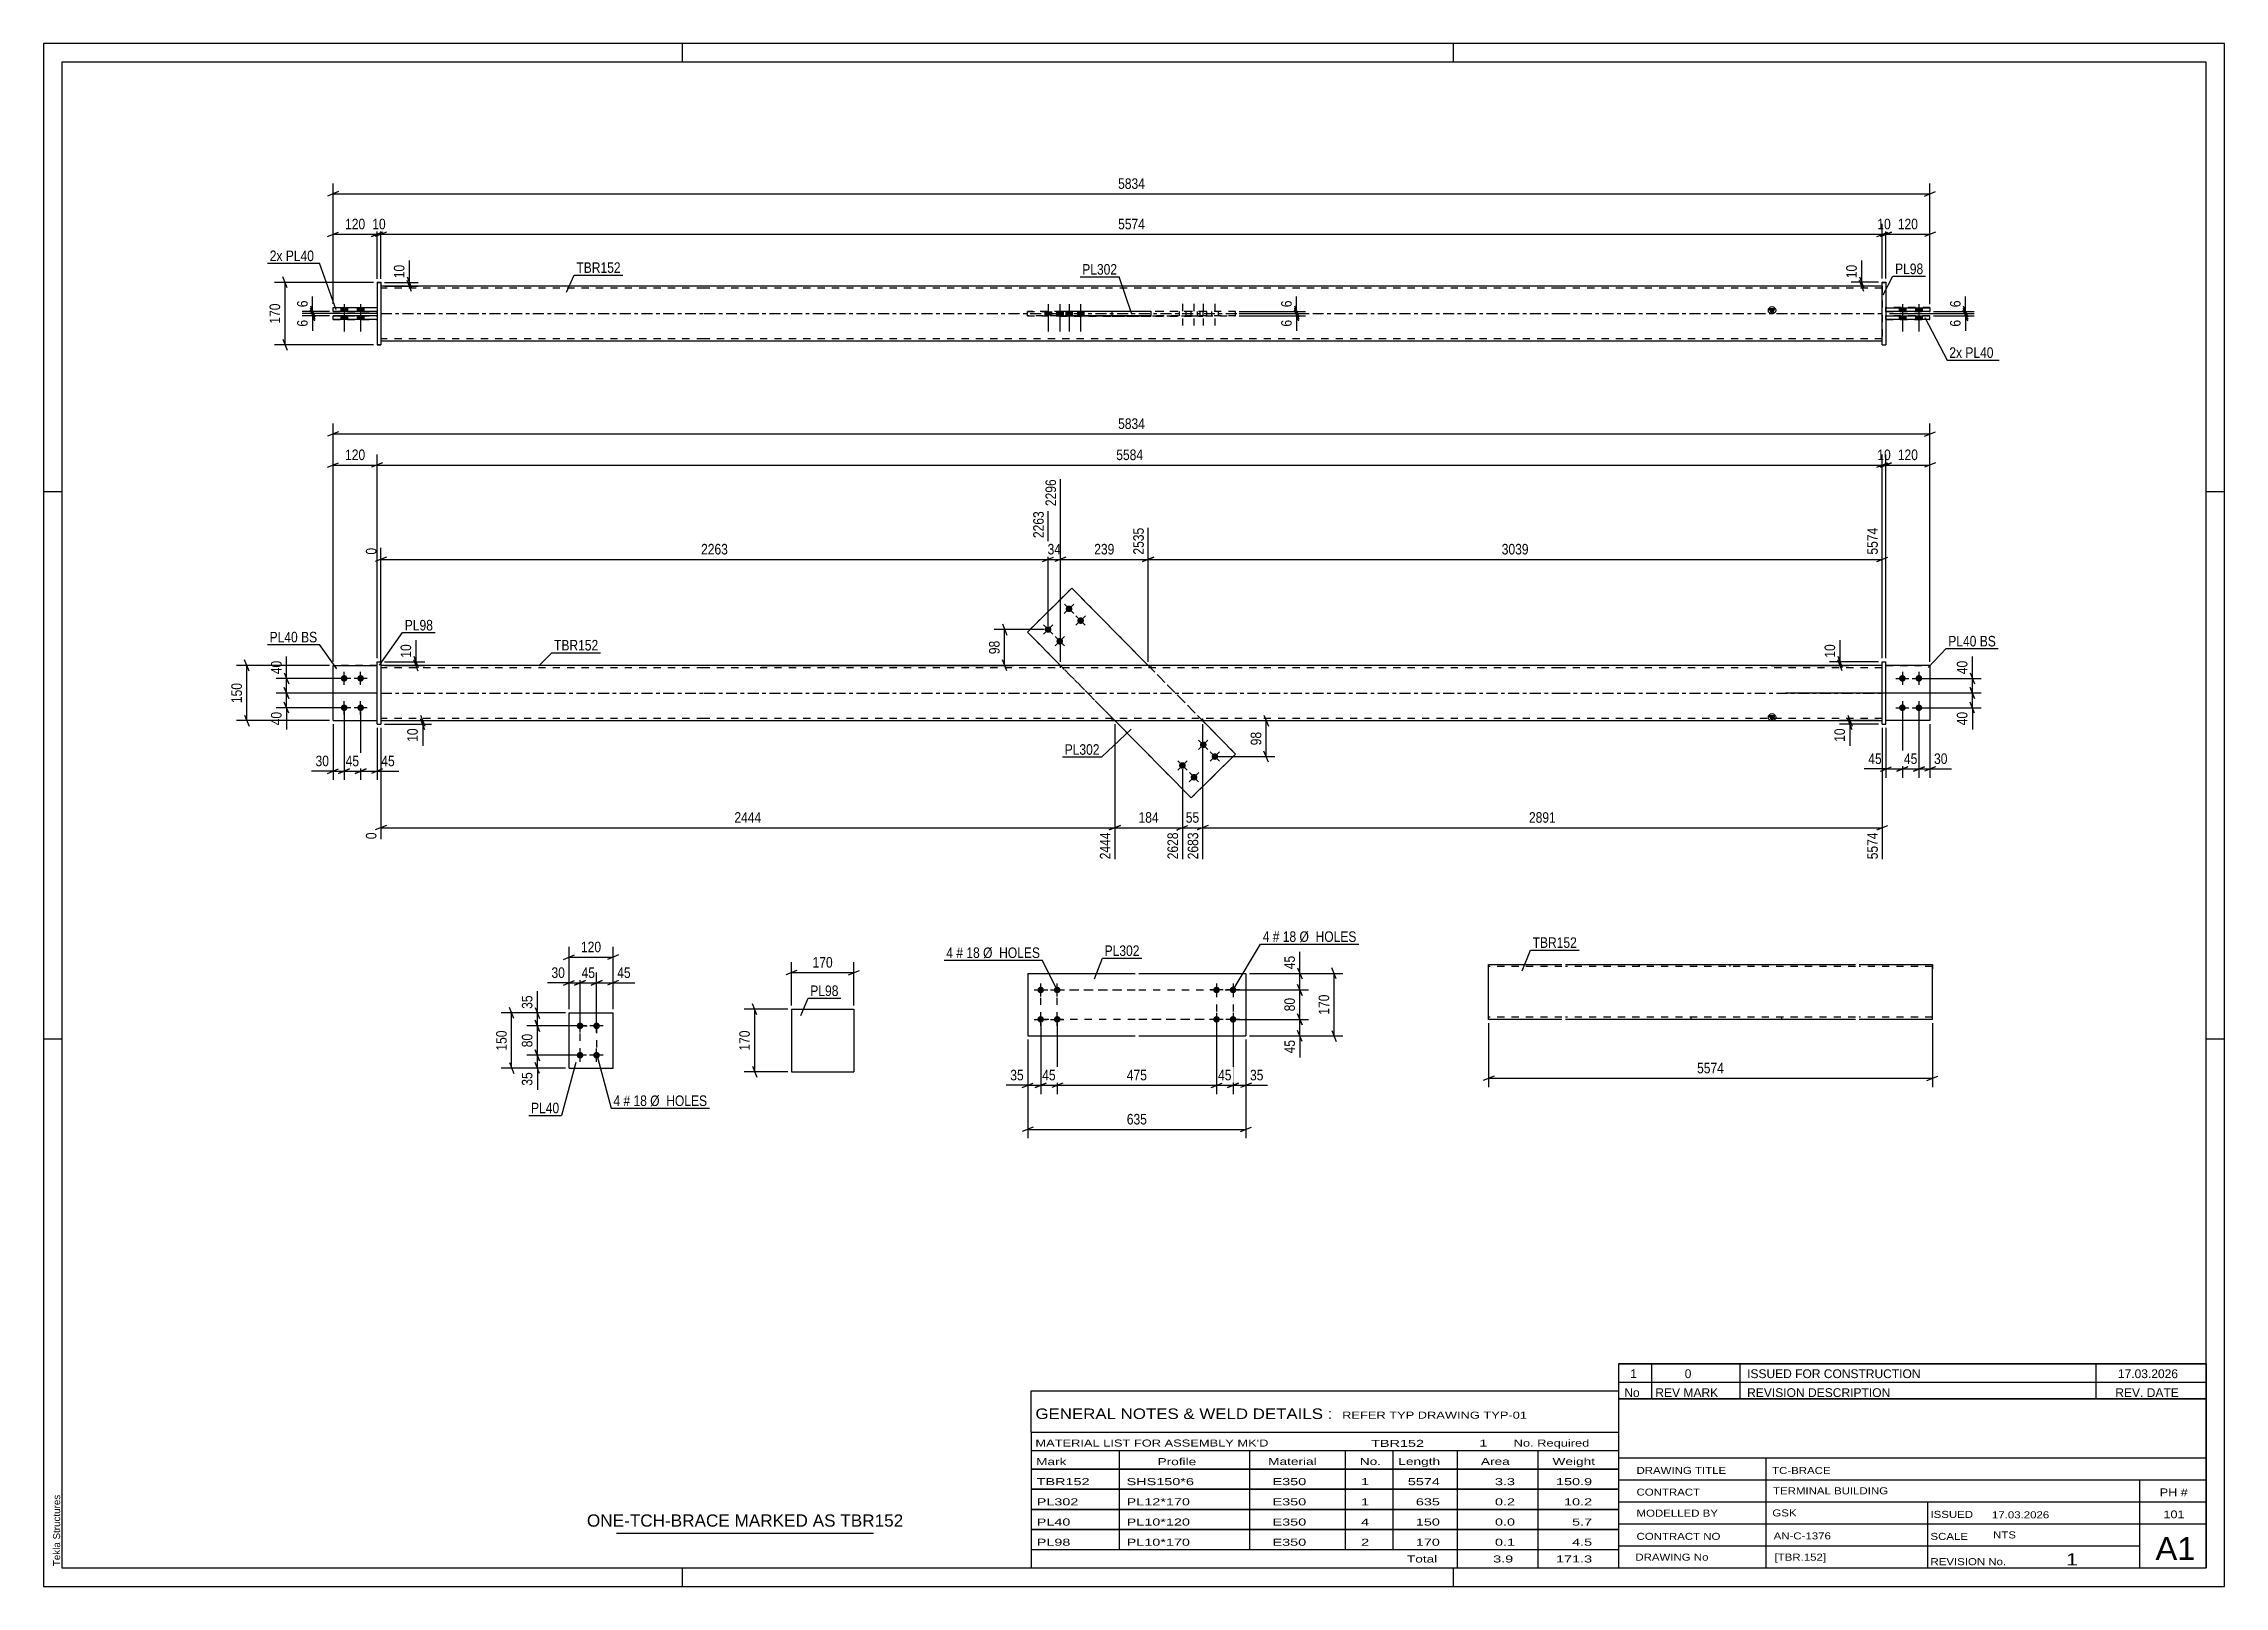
# Model space of a CAD drawing. Header units: millimetres. Extents: x 0 to 594, y 0 to 420.
import ezdxf

# ---------------------------------------------------------------- set-up
doc = ezdxf.new("R2010")
doc.units = ezdxf.units.MM
doc.linetypes.add('DXK_LINE_DOT2', pattern=[3.9198, 1.9599, -1.9599])
doc.linetypes.add('DXK_LINE_DOT3', pattern=[5.9187, 2.979, -0.9799, 0.9799, -0.9799])
doc.styles.add('Arial', font='ARIAL.TTF', dxfattribs={"height": 0.2})
doc.styles.add('Arial Narrow', font='ARIALN.TTF', dxfattribs={"height": 0.2})

# ---------------------------------------------------------------- blocks, each defined once
blk = doc.blocks.new('Unknown-580575135-1131')
at = {"color": 5, "linetype": 'Continuous'}
for p, q in [((594, 420), (0, 420)), ((0, 420), (0, 0)), ((174, 415), (174, 420)), ((384, 415), (384, 420)), ((594, 0), (594, 420)), ((589, 415), (5, 415)), ((5, 415), (5, 5)), ((589, 5), (589, 415)), ((5, 298), (0, 298)), ((594, 298), (589, 298)), ((5, 149), (0, 149)), ((594, 149), (589, 149)), ((0, 0), (594, 0)), ((5, 5), (589, 5)), ((174, 0), (174, 5)), ((384, 0), (384, 5))]:
    blk.add_line(p, q, dxfattribs=at)
at = {"color": 174, "linetype": 'Continuous', "style": 'Arial'}
blk.add_text('Tekla Structures', height=1.9102, rotation=90, dxfattribs=at).set_placement((4.5, 5.5))
blk = doc.blocks.new('Part-580575135-3553 - 3552')
at = {"color": 2, "linetype": 'Continuous'}
for p, q in [((268.08, 166.87), (268.08, 149.87)), ((268.08, 166.87), (297.28, 166.87)), ((298.28, 166.87), (327.48, 166.87)), ((327.48, 166.87), (327.48, 149.87)), ((268.08, 149.87), (297.28, 149.87)), ((298.28, 149.87), (327.48, 149.87))]:
    blk.add_line(p, q, dxfattribs=at)
blk = doc.blocks.new('Bolt-580575135-3554 - 3552')
at = {"linetype": 'Continuous'}
for points in [[(319.48, 161.47, -1), (319.48, 163.27, -1)], [(323.98, 161.47, -1), (323.98, 163.27, -1)], [(319.48, 153.47, -1), (319.48, 155.27, -1)], [(323.98, 153.47, -1), (323.98, 155.27, -1)]]:
    blk.add_hatch(color=1, dxfattribs=at).paths.add_polyline_path(points)
at = {"color": 1, "linetype": 'Continuous'}
for p, q in [((321.28, 162.37), (317.68, 162.37)), ((319.48, 164.17), (319.48, 160.57)), ((325.78, 162.37), (322.18, 162.37)), ((323.98, 164.17), (323.98, 160.57)), ((319.48, 156.17), (319.48, 152.57)), ((323.98, 156.17), (323.98, 152.57)), ((321.28, 154.37), (317.68, 154.37)), ((325.78, 154.37), (322.18, 154.37))]:
    blk.add_line(p, q, dxfattribs=at)
blk = doc.blocks.new('Bolt-580575135-3555 - 3552')
at = {"linetype": 'Continuous'}
for points in [[(271.58, 163.27, -1), (271.58, 161.47, -1)], [(276.08, 163.27, -1), (276.08, 161.47, -1)], [(271.58, 155.27, -1), (271.58, 153.47, -1)], [(276.08, 155.27, -1), (276.08, 153.47, -1)]]:
    blk.add_hatch(color=1, dxfattribs=at).paths.add_polyline_path(points)
at = {"color": 1, "linetype": 'Continuous'}
for p, q in [((269.78, 162.37), (273.38, 162.37)), ((271.58, 160.57), (271.58, 164.17)), ((274.28, 162.37), (277.88, 162.37)), ((276.08, 160.57), (276.08, 164.17)), ((271.58, 152.57), (271.58, 156.17)), ((276.08, 152.57), (276.08, 156.17)), ((269.78, 154.37), (273.38, 154.37)), ((274.28, 154.37), (277.88, 154.37))]:
    blk.add_line(p, q, dxfattribs=at)
blk = doc.blocks.new('Bolt-580575135-2195 - 2156')
at = {"linetype": 'Continuous'}
for points in [[(146.11, 151.7), (145.93, 151.72), (145.75, 151.77), (145.58, 151.87), (145.44, 151.99), (145.33, 152.15), (145.26, 152.32), (145.22, 152.5), (145.22, 152.69), (145.26, 152.87), (145.33, 153.05), (145.44, 153.2), (145.58, 153.32), (145.75, 153.42), (145.93, 153.48), (146.11, 153.5), (146.3, 153.48), (146.48, 153.42), (146.64, 153.32), (146.78, 153.2), (146.89, 153.05), (146.97, 152.87), (147.01, 152.69), (147.01, 152.5), (146.97, 152.32), (146.89, 152.15), (146.78, 151.99), (146.64, 151.87), (146.48, 151.77), (146.3, 151.72)], [(150.61, 151.7), (150.43, 151.72), (150.25, 151.77), (150.08, 151.87), (149.94, 151.99), (149.83, 152.15), (149.76, 152.32), (149.72, 152.5), (149.72, 152.69), (149.76, 152.87), (149.83, 153.05), (149.94, 153.2), (150.08, 153.32), (150.25, 153.42), (150.43, 153.48), (150.61, 153.5), (150.8, 153.48), (150.98, 153.42), (151.14, 153.32), (151.28, 153.2), (151.39, 153.05), (151.47, 152.87), (151.51, 152.69), (151.51, 152.5), (151.47, 152.32), (151.39, 152.15), (151.28, 151.99), (151.14, 151.87), (150.98, 151.77), (150.8, 151.72)], [(146.11, 143.7), (145.93, 143.72), (145.75, 143.77), (145.58, 143.87), (145.44, 143.99), (145.33, 144.15), (145.26, 144.32), (145.22, 144.5), (145.22, 144.69), (145.26, 144.87), (145.33, 145.05), (145.44, 145.2), (145.58, 145.32), (145.75, 145.42), (145.93, 145.48), (146.11, 145.5), (146.3, 145.48), (146.48, 145.42), (146.64, 145.32), (146.78, 145.2), (146.89, 145.05), (146.97, 144.87), (147.01, 144.69), (147.01, 144.5), (146.97, 144.32), (146.89, 144.15), (146.78, 143.99), (146.64, 143.87), (146.48, 143.77), (146.3, 143.72)], [(150.61, 143.7), (150.43, 143.72), (150.25, 143.77), (150.08, 143.87), (149.94, 143.99), (149.83, 144.15), (149.76, 144.32), (149.72, 144.5), (149.72, 144.69), (149.76, 144.87), (149.83, 145.05), (149.94, 145.2), (150.08, 145.32), (150.25, 145.42), (150.43, 145.48), (150.61, 145.5), (150.8, 145.48), (150.98, 145.42), (151.14, 145.32), (151.28, 145.2), (151.39, 145.05), (151.47, 144.87), (151.51, 144.69), (151.51, 144.5), (151.47, 144.32), (151.39, 144.15), (151.28, 143.99), (151.14, 143.87), (150.98, 143.77), (150.8, 143.72)]]:
    blk.add_hatch(color=1, dxfattribs=at).paths.add_polyline_path(points)
at = {"color": 1, "linetype": 'Continuous'}
for p, q in [((147.91, 152.6), (144.31, 152.6)), ((146.11, 150.8), (146.11, 154.4)), ((152.41, 152.6), (148.81, 152.6)), ((150.61, 150.8), (150.61, 154.4)), ((147.91, 144.6), (144.31, 144.6)), ((146.11, 142.8), (146.11, 146.4)), ((152.41, 144.6), (148.81, 144.6)), ((150.61, 142.8), (150.61, 146.4))]:
    blk.add_line(p, q, dxfattribs=at)
blk = doc.blocks.new('Part-580575135-2162 - 2156')
at = {"color": 2, "linetype": 'Continuous'}
for p, q in [((143.11, 141.1), (143.11, 156.1)), ((143.11, 156.1), (155.11, 156.1)), ((155.11, 141.1), (155.11, 156.1)), ((143.11, 141.1), (143.11, 141.1)), ((143.11, 141.1), (155.11, 141.1)), ((155.11, 141.1), (155.11, 141.1))]:
    blk.add_line(p, q, dxfattribs=at)
at = {"color": 7, "linetype": 'DXK_LINE_DOT2'}
for p, q in [((143.11, 156.1), (155.11, 156.1)), ((143.11, 141.1), (143.11, 141.1)), ((143.11, 141.1), (155.11, 141.1)), ((155.11, 141.1), (155.11, 141.1))]:
    blk.add_line(p, q, dxfattribs=at)
blk = doc.blocks.new('Part-580575135-1689 - 1678')
at = {"color": 2, "linetype": 'Continuous'}
for p, q in [((280.05, 271.77), (267.95, 259.82)), ((280.05, 271.77), (280.05, 271.77)), ((300.86, 250.7), (280.05, 271.77)), ((276.96, 250.7), (267.95, 259.82)), ((267.95, 259.82), (267.95, 259.82)), ((312.6, 214.63), (291.78, 235.7)), ((324.69, 226.58), (315.68, 235.7)), ((312.6, 214.63), (324.69, 226.58)), ((324.69, 226.58), (324.69, 226.58)), ((312.6, 214.63), (312.6, 214.63))]:
    blk.add_line(p, q, dxfattribs=at)
at = {"color": 7, "linetype": 'DXK_LINE_DOT2'}
for p, q in [((267.95, 259.82), (280.05, 271.77)), ((324.69, 226.58), (280.05, 271.77)), ((312.6, 214.63), (267.95, 259.82)), ((291.78, 235.7), (276.96, 250.7)), ((315.68, 235.7), (300.86, 250.7)), ((324.69, 226.58), (312.6, 214.63))]:
    blk.add_line(p, q, dxfattribs=at)
blk = doc.blocks.new('Bolt-580575135-1681 - 1678')
at = {"linetype": 'Continuous'}
for points in [[(315.87, 230.01), (316.06, 229.99), (316.24, 229.93), (316.4, 229.83), (316.54, 229.71), (316.65, 229.56), (316.73, 229.38), (316.77, 229.2), (316.77, 229.01), (316.73, 228.83), (316.65, 228.66), (316.54, 228.5), (316.4, 228.38), (316.24, 228.28), (316.06, 228.23), (315.87, 228.21), (315.68, 228.23), (315.5, 228.28), (315.34, 228.38), (315.2, 228.5), (315.09, 228.66), (315.01, 228.83), (314.98, 229.01), (314.98, 229.2), (315.01, 229.38), (315.09, 229.56), (315.2, 229.71), (315.34, 229.83), (315.5, 229.93), (315.68, 229.99)], [(319.03, 226.81), (319.22, 226.79), (319.4, 226.73), (319.56, 226.63), (319.7, 226.51), (319.81, 226.36), (319.89, 226.18), (319.93, 226), (319.93, 225.81), (319.89, 225.63), (319.81, 225.46), (319.7, 225.3), (319.56, 225.18), (319.4, 225.08), (319.22, 225.03), (319.03, 225.01), (318.85, 225.03), (318.67, 225.08), (318.5, 225.18), (318.36, 225.3), (318.25, 225.46), (318.18, 225.63), (318.14, 225.81), (318.14, 226), (318.18, 226.18), (318.25, 226.36), (318.36, 226.51), (318.5, 226.63), (318.67, 226.73), (318.85, 226.79)], [(310.18, 224.38), (310.37, 224.36), (310.55, 224.31), (310.71, 224.21), (310.85, 224.09), (310.96, 223.93), (311.03, 223.76), (311.07, 223.58), (311.07, 223.39), (311.03, 223.21), (310.96, 223.03), (310.85, 222.88), (310.71, 222.76), (310.55, 222.66), (310.37, 222.6), (310.18, 222.58), (309.99, 222.6), (309.81, 222.66), (309.65, 222.76), (309.51, 222.88), (309.4, 223.03), (309.32, 223.21), (309.28, 223.39), (309.28, 223.58), (309.32, 223.76), (309.4, 223.93), (309.51, 224.09), (309.65, 224.21), (309.81, 224.31), (309.99, 224.36)], [(313.34, 221.18), (313.53, 221.16), (313.71, 221.11), (313.87, 221.01), (314.01, 220.89), (314.12, 220.73), (314.2, 220.56), (314.24, 220.38), (314.24, 220.19), (314.2, 220), (314.12, 219.83), (314.01, 219.68), (313.87, 219.55), (313.71, 219.46), (313.53, 219.4), (313.34, 219.38), (313.15, 219.4), (312.98, 219.46), (312.81, 219.55), (312.67, 219.68), (312.56, 219.83), (312.49, 220), (312.45, 220.19), (312.45, 220.38), (312.49, 220.56), (312.56, 220.73), (312.67, 220.89), (312.81, 221.01), (312.98, 221.11), (313.15, 221.16)]]:
    blk.add_hatch(color=1, dxfattribs=at).paths.add_polyline_path(points)
at = {"color": 1, "linetype": 'Continuous'}
for p, q in [((314.59, 227.84), (317.15, 230.37)), ((317.14, 227.83), (314.61, 230.39)), ((317.75, 224.64), (320.31, 227.17)), ((320.3, 224.62), (317.77, 227.19)), ((308.9, 222.22), (311.46, 224.75)), ((311.44, 222.2), (308.91, 224.76)), ((312.06, 219.02), (314.62, 221.55)), ((314.61, 219), (312.08, 221.56))]:
    blk.add_line(p, q, dxfattribs=at)
blk = doc.blocks.new('Bolt-580575135-1682 - 1678')
at = {"linetype": 'Continuous'}
for points in [[(273.61, 261.4), (273.8, 261.38), (273.98, 261.32), (274.14, 261.22), (274.28, 261.1), (274.39, 260.95), (274.47, 260.77), (274.51, 260.59), (274.51, 260.4), (274.47, 260.22), (274.39, 260.05), (274.28, 259.89), (274.14, 259.77), (273.98, 259.67), (273.8, 259.62), (273.61, 259.6), (273.43, 259.62), (273.25, 259.67), (273.08, 259.77), (272.94, 259.89), (272.83, 260.05), (272.76, 260.22), (272.72, 260.4), (272.72, 260.59), (272.76, 260.77), (272.83, 260.95), (272.94, 261.1), (273.08, 261.22), (273.25, 261.32), (273.43, 261.38)], [(279.3, 267.02), (279.49, 267), (279.67, 266.94), (279.83, 266.85), (279.97, 266.72), (280.08, 266.57), (280.16, 266.4), (280.2, 266.21), (280.2, 266.02), (280.16, 265.84), (280.08, 265.67), (279.97, 265.52), (279.83, 265.39), (279.67, 265.3), (279.49, 265.24), (279.3, 265.22), (279.12, 265.24), (278.94, 265.3), (278.78, 265.39), (278.64, 265.52), (278.52, 265.67), (278.45, 265.84), (278.41, 266.02), (278.41, 266.21), (278.45, 266.4), (278.52, 266.57), (278.64, 266.72), (278.78, 266.85), (278.94, 266.94), (279.12, 267)], [(282.47, 263.82), (282.65, 263.8), (282.83, 263.74), (283, 263.65), (283.14, 263.52), (283.25, 263.37), (283.32, 263.2), (283.36, 263.01), (283.36, 262.82), (283.32, 262.64), (283.25, 262.47), (283.14, 262.32), (283, 262.19), (282.83, 262.1), (282.65, 262.04), (282.47, 262.02), (282.28, 262.04), (282.1, 262.1), (281.94, 262.19), (281.8, 262.32), (281.69, 262.47), (281.61, 262.64), (281.57, 262.82), (281.57, 263.01), (281.61, 263.2), (281.69, 263.37), (281.8, 263.52), (281.94, 263.65), (282.1, 263.74), (282.28, 263.8)], [(276.78, 258.2), (276.96, 258.18), (277.14, 258.12), (277.3, 258.02), (277.44, 257.9), (277.56, 257.75), (277.63, 257.57), (277.67, 257.39), (277.67, 257.2), (277.63, 257.02), (277.56, 256.85), (277.44, 256.69), (277.3, 256.57), (277.14, 256.47), (276.96, 256.41), (276.78, 256.4), (276.59, 256.41), (276.41, 256.47), (276.25, 256.57), (276.11, 256.69), (276, 256.85), (275.92, 257.02), (275.88, 257.2), (275.88, 257.39), (275.92, 257.57), (276, 257.75), (276.11, 257.9), (276.25, 258.02), (276.41, 258.12), (276.59, 258.18)]]:
    blk.add_hatch(color=1, dxfattribs=at).paths.add_polyline_path(points)
at = {"color": 1, "linetype": 'Continuous'}
for p, q in [((280.58, 267.38), (278.02, 264.85)), ((278.04, 267.4), (280.57, 264.84)), ((274.89, 261.76), (272.33, 259.23)), ((272.35, 261.78), (274.88, 259.22)), ((283.75, 264.18), (281.19, 261.65)), ((281.2, 264.2), (283.73, 261.64)), ((278.06, 258.56), (275.5, 256.03)), ((275.51, 258.58), (278.04, 256.01))]:
    blk.add_line(p, q, dxfattribs=at)
blk = doc.blocks.new('Bolt-580575135-1683 - 1678')
at = {"linetype": 'Continuous'}
for points in [[(81.85, 248.1), (82.04, 248.08), (82.22, 248.02), (82.38, 247.93), (82.52, 247.8), (82.63, 247.65), (82.71, 247.48), (82.75, 247.29), (82.75, 247.11), (82.71, 246.92), (82.63, 246.75), (82.52, 246.6), (82.38, 246.47), (82.22, 246.38), (82.04, 246.32), (81.85, 246.3), (81.67, 246.32), (81.49, 246.38), (81.32, 246.47), (81.18, 246.6), (81.07, 246.75), (81, 246.92), (80.96, 247.11), (80.96, 247.29), (81, 247.48), (81.07, 247.65), (81.18, 247.8), (81.32, 247.93), (81.49, 248.02), (81.67, 248.08)], [(86.35, 248.1), (86.54, 248.08), (86.72, 248.02), (86.88, 247.93), (87.02, 247.8), (87.13, 247.65), (87.21, 247.48), (87.25, 247.29), (87.25, 247.11), (87.21, 246.92), (87.13, 246.75), (87.02, 246.6), (86.88, 246.47), (86.72, 246.38), (86.54, 246.32), (86.35, 246.3), (86.17, 246.32), (85.99, 246.38), (85.82, 246.47), (85.68, 246.6), (85.57, 246.75), (85.5, 246.92), (85.46, 247.11), (85.46, 247.29), (85.5, 247.48), (85.57, 247.65), (85.68, 247.8), (85.82, 247.93), (85.99, 248.02), (86.17, 248.08)], [(81.85, 240.1), (82.04, 240.08), (82.22, 240.02), (82.38, 239.93), (82.52, 239.8), (82.63, 239.65), (82.71, 239.48), (82.75, 239.29), (82.75, 239.11), (82.71, 238.92), (82.63, 238.75), (82.52, 238.6), (82.38, 238.47), (82.22, 238.38), (82.04, 238.32), (81.85, 238.3), (81.67, 238.32), (81.49, 238.38), (81.32, 238.47), (81.18, 238.6), (81.07, 238.75), (81, 238.92), (80.96, 239.11), (80.96, 239.29), (81, 239.48), (81.07, 239.65), (81.18, 239.8), (81.32, 239.93), (81.49, 240.02), (81.67, 240.08)], [(86.35, 240.1), (86.54, 240.08), (86.72, 240.02), (86.88, 239.93), (87.02, 239.8), (87.13, 239.65), (87.21, 239.48), (87.25, 239.29), (87.25, 239.11), (87.21, 238.92), (87.13, 238.75), (87.02, 238.6), (86.88, 238.47), (86.72, 238.38), (86.54, 238.32), (86.35, 238.3), (86.17, 238.32), (85.99, 238.38), (85.82, 238.47), (85.68, 238.6), (85.57, 238.75), (85.5, 238.92), (85.46, 239.11), (85.46, 239.29), (85.5, 239.48), (85.57, 239.65), (85.68, 239.8), (85.82, 239.93), (85.99, 240.02), (86.17, 240.08)]]:
    blk.add_hatch(color=1, dxfattribs=at).paths.add_polyline_path(points)
at = {"color": 1, "linetype": 'Continuous'}
for p, q in [((83.65, 247.2), (80.05, 247.2)), ((81.85, 245.4), (81.85, 249)), ((88.15, 247.2), (84.55, 247.2)), ((86.35, 245.4), (86.35, 249)), ((83.65, 239.2), (80.05, 239.2)), ((81.85, 237.4), (81.85, 241)), ((88.15, 239.2), (84.55, 239.2)), ((86.35, 237.4), (86.35, 241))]:
    blk.add_line(p, q, dxfattribs=at)
blk = doc.blocks.new('Bolt-580575135-1684 - 1678')
at = {"linetype": 'Continuous'}
for points in [[(506.29, 248.1), (506.48, 248.08), (506.66, 248.02), (506.82, 247.93), (506.96, 247.8), (507.07, 247.65), (507.15, 247.48), (507.19, 247.29), (507.19, 247.11), (507.15, 246.92), (507.07, 246.75), (506.96, 246.6), (506.82, 246.47), (506.66, 246.38), (506.48, 246.32), (506.29, 246.3), (506.11, 246.32), (505.93, 246.38), (505.76, 246.47), (505.62, 246.6), (505.51, 246.75), (505.44, 246.92), (505.4, 247.11), (505.4, 247.29), (505.44, 247.48), (505.51, 247.65), (505.62, 247.8), (505.76, 247.93), (505.93, 248.02), (506.11, 248.08)], [(510.79, 248.1), (510.98, 248.08), (511.16, 248.02), (511.32, 247.93), (511.46, 247.8), (511.57, 247.65), (511.65, 247.48), (511.69, 247.29), (511.69, 247.11), (511.65, 246.92), (511.57, 246.75), (511.46, 246.6), (511.32, 246.47), (511.16, 246.38), (510.98, 246.32), (510.79, 246.3), (510.61, 246.32), (510.43, 246.38), (510.26, 246.47), (510.12, 246.6), (510.01, 246.75), (509.94, 246.92), (509.9, 247.11), (509.9, 247.29), (509.94, 247.48), (510.01, 247.65), (510.12, 247.8), (510.26, 247.93), (510.43, 248.02), (510.61, 248.08)], [(506.29, 240.1), (506.48, 240.08), (506.66, 240.02), (506.82, 239.93), (506.96, 239.8), (507.07, 239.65), (507.15, 239.48), (507.19, 239.29), (507.19, 239.11), (507.15, 238.92), (507.07, 238.75), (506.96, 238.6), (506.82, 238.47), (506.66, 238.38), (506.48, 238.32), (506.29, 238.3), (506.11, 238.32), (505.93, 238.38), (505.76, 238.47), (505.62, 238.6), (505.51, 238.75), (505.44, 238.92), (505.4, 239.11), (505.4, 239.29), (505.44, 239.48), (505.51, 239.65), (505.62, 239.8), (505.76, 239.93), (505.93, 240.02), (506.11, 240.08)], [(510.79, 240.1), (510.98, 240.08), (511.16, 240.02), (511.32, 239.93), (511.46, 239.8), (511.57, 239.65), (511.65, 239.48), (511.69, 239.29), (511.69, 239.11), (511.65, 238.92), (511.57, 238.75), (511.46, 238.6), (511.32, 238.47), (511.16, 238.38), (510.98, 238.32), (510.79, 238.3), (510.61, 238.32), (510.43, 238.38), (510.26, 238.47), (510.12, 238.6), (510.01, 238.75), (509.94, 238.92), (509.9, 239.11), (509.9, 239.29), (509.94, 239.48), (510.01, 239.65), (510.12, 239.8), (510.26, 239.93), (510.43, 240.02), (510.61, 240.08)]]:
    blk.add_hatch(color=1, dxfattribs=at).paths.add_polyline_path(points)
at = {"color": 1, "linetype": 'Continuous'}
for p, q in [((504.49, 247.2), (508.09, 247.2)), ((506.29, 249), (506.29, 245.4)), ((508.99, 247.2), (512.59, 247.2)), ((510.79, 249), (510.79, 245.4)), ((504.49, 239.2), (508.09, 239.2)), ((506.29, 241), (506.29, 237.4)), ((508.99, 239.2), (512.59, 239.2)), ((510.79, 241), (510.79, 237.4))]:
    blk.add_line(p, q, dxfattribs=at)
blk = doc.blocks.new('Part-580575135-1694 - 1678')
at = {"color": 2, "linetype": 'Continuous'}
for p, q in [((90.85, 251.7), (91.85, 251.7)), ((90.85, 234.7), (90.85, 251.7)), ((91.85, 251.7), (91.85, 251.7)), ((91.85, 251.7), (91.85, 234.7)), ((90.85, 234.7), (91.85, 234.7))]:
    blk.add_line(p, q, dxfattribs=at)
at = {"color": 7, "linetype": 'DXK_LINE_DOT2'}
for p, q in [((90.85, 251.7), (91.85, 251.7)), ((90.85, 234.7), (91.85, 234.7))]:
    blk.add_line(p, q, dxfattribs=at)
blk = doc.blocks.new('Part-580575135-1699 - 1678')
at = {"color": 7, "linetype": 'DXK_LINE_DOT2'}
for p, q in [((78.85, 235.7), (78.85, 250.7)), ((78.85, 250.7), (90.85, 250.7)), ((90.85, 250.7), (78.85, 250.7)), ((90.85, 235.7), (90.85, 250.7)), ((78.85, 235.7), (78.85, 235.7)), ((78.85, 235.7), (90.85, 235.7)), ((78.85, 235.7), (90.85, 235.7)), ((90.85, 235.7), (90.85, 235.7))]:
    blk.add_line(p, q, dxfattribs=at)
blk = doc.blocks.new('Part-580575135-1704 - 1678')
at = {"color": 2, "linetype": 'Continuous'}
for p, q in [((78.85, 235.7), (78.85, 250.7)), ((78.85, 250.7), (90.85, 250.7)), ((78.85, 235.7), (78.85, 235.7)), ((78.85, 235.7), (90.85, 235.7))]:
    blk.add_line(p, q, dxfattribs=at)
at = {"color": 7, "linetype": 'DXK_LINE_DOT2'}
for p, q in [((90.85, 250.7), (78.85, 250.7)), ((90.85, 235.7), (90.85, 250.7)), ((78.85, 235.7), (90.85, 235.7)), ((90.85, 235.7), (90.85, 235.7))]:
    blk.add_line(p, q, dxfattribs=at)
blk = doc.blocks.new('Part-580575135-1705 - 1678')
at = {"color": 2, "linetype": 'Continuous'}
for p, q in [((500.79, 251.7), (501.79, 251.7)), ((500.79, 234.7), (500.79, 251.7)), ((501.79, 234.7), (501.79, 251.7)), ((500.79, 234.7), (500.79, 234.7)), ((500.79, 234.7), (501.79, 234.7))]:
    blk.add_line(p, q, dxfattribs=at)
at = {"color": 7, "linetype": 'DXK_LINE_DOT2'}
for p, q in [((500.79, 251.7), (501.79, 251.7)), ((500.79, 234.7), (501.79, 234.7))]:
    blk.add_line(p, q, dxfattribs=at)
blk = doc.blocks.new('Part-580575135-1710 - 1678')
at = {"color": 7, "linetype": 'DXK_LINE_DOT2'}
for p, q in [((501.79, 250.7), (513.79, 250.7)), ((513.79, 250.7), (501.79, 250.7)), ((501.79, 250.7), (501.79, 250.7)), ((501.79, 235.7), (501.79, 250.7)), ((513.79, 250.7), (513.79, 250.7)), ((513.79, 250.7), (513.79, 235.7)), ((513.79, 235.7), (501.79, 235.7)), ((513.79, 235.7), (501.79, 235.7))]:
    blk.add_line(p, q, dxfattribs=at)
blk = doc.blocks.new('Part-580575135-1715 - 1678')
at = {"color": 2, "linetype": 'Continuous'}
for p, q in [((513.79, 250.7), (501.79, 250.7)), ((513.79, 250.7), (513.79, 250.7)), ((513.79, 250.7), (513.79, 235.7)), ((513.79, 235.7), (501.79, 235.7))]:
    blk.add_line(p, q, dxfattribs=at)
at = {"color": 7, "linetype": 'DXK_LINE_DOT2'}
for p, q in [((513.79, 250.7), (501.79, 250.7)), ((501.79, 250.7), (501.79, 250.7)), ((501.79, 235.7), (501.79, 250.7)), ((513.79, 250.7), (513.79, 250.7)), ((513.79, 235.7), (501.79, 235.7))]:
    blk.add_line(p, q, dxfattribs=at)
blk = doc.blocks.new('Part-580575135-1720 - 1678')
at = {"linetype": 'Continuous'}
blk.add_hatch(color=2, dxfattribs=at).paths.add_polyline_path([(470.79, 235.7), (469.99, 237.1), (471.59, 237.1)])
at = {"color": 2, "linetype": 'Continuous'}
for p, q in [((179.85, 250.7), (91.85, 250.7)), ((412.69, 250.7), (179.95, 250.7)), ((500.79, 250.7), (412.79, 250.7)), ((91.85, 235.7), (179.85, 235.7)), ((179.95, 235.7), (412.69, 235.7)), ((412.79, 235.7), (500.79, 235.7)), ((470.79, 235.7), (469.99, 237.1)), ((469.99, 237.1), (471.59, 237.1)), ((471.59, 237.1), (470.79, 235.7))]:
    blk.add_line(p, q, dxfattribs=at)
at = {"color": 7, "linetype": 'DXK_LINE_DOT2'}
for p, q in [((91.85, 250.7), (91.85, 235.7)), ((179.85, 250.1), (91.85, 250.1)), ((412.69, 250.1), (179.95, 250.1)), ((276.86, 250.7), (276.86, 250.1)), ((301.55, 250.7), (301.55, 250.1)), ((500.79, 250.1), (412.79, 250.1)), ((500.79, 235.7), (500.79, 250.7)), ((179.85, 236.3), (91.85, 236.3)), ((412.69, 236.3), (179.95, 236.3)), ((291.09, 235.7), (291.09, 236.3)), ((315.78, 235.7), (315.78, 236.3)), ((500.79, 236.3), (412.79, 236.3))]:
    blk.add_line(p, q, dxfattribs=at)
at = {"color": 7, "linetype": 'DXK_LINE_DOT3'}
for p, q in [((91.85, 243.2), (179.85, 243.2)), ((179.95, 243.2), (412.69, 243.2)), ((412.79, 243.2), (500.79, 243.2))]:
    blk.add_line(p, q, dxfattribs=at)
at = {"color": 2, "linetype": 'Continuous'}
blk.add_circle((470.79, 236.6), 1, dxfattribs=at)
blk = doc.blocks.new('Bolt-580575135-1423 - 1368')
at = {"color": 1, "linetype": 'DXK_LINE_DOT2'}
for p, q in [((309.28, 347.12), (309.28, 345.92)), ((310.18, 349.12), (310.18, 341.62)), ((311.08, 347.12), (311.08, 345.92)), ((312.44, 347.12), (312.44, 345.92)), ((313.34, 349.12), (313.34, 341.62)), ((314.24, 347.12), (314.24, 345.92)), ((314.97, 347.12), (314.97, 345.92)), ((315.87, 349.12), (315.87, 341.62)), ((316.77, 347.12), (316.77, 345.92)), ((318.13, 347.12), (318.13, 345.92)), ((319.03, 349.12), (319.03, 341.62)), ((319.93, 347.12), (319.93, 345.92))]:
    blk.add_line(p, q, dxfattribs=at)
blk = doc.blocks.new('Bolt-580575135-1471 - 1368')
at = {"linetype": 'Continuous'}
for points in [[(80.95, 347.11), (82.75, 347.11), (82.75, 348.11), (80.95, 348.11)], [(80.95, 347.11), (82.75, 347.11), (82.75, 348.11), (80.95, 348.11)], [(80.95, 344.91), (82.75, 344.91), (82.75, 345.91), (80.95, 345.91)], [(80.95, 344.91), (82.75, 344.91), (82.75, 345.91), (80.95, 345.91)], [(85.45, 347.11), (87.25, 347.11), (87.25, 348.11), (85.45, 348.11)], [(85.45, 347.11), (87.25, 347.11), (87.25, 348.11), (85.45, 348.11)], [(85.45, 344.91), (87.25, 344.91), (87.25, 345.91), (85.45, 345.91)], [(85.45, 344.91), (87.25, 344.91), (87.25, 345.91), (85.45, 345.91)]]:
    blk.add_hatch(color=1, dxfattribs=at).paths.add_polyline_path(points)
at = {"color": 1, "linetype": 'Continuous'}
for p, q in [((80.95, 348.11), (80.95, 347.11)), ((80.95, 348.11), (80.95, 347.11)), ((80.95, 345.91), (80.95, 344.91)), ((80.95, 345.91), (80.95, 344.91)), ((81.85, 349.11), (81.85, 341.61)), ((81.85, 349.11), (81.85, 341.61)), ((82.75, 348.11), (82.75, 347.11)), ((82.75, 348.11), (82.75, 347.11)), ((82.75, 345.91), (82.75, 344.91)), ((82.75, 345.91), (82.75, 344.91)), ((85.45, 348.11), (85.45, 347.11)), ((85.45, 348.11), (85.45, 347.11)), ((85.45, 345.91), (85.45, 344.91)), ((85.45, 345.91), (85.45, 344.91)), ((86.35, 349.11), (86.35, 341.61)), ((86.35, 349.11), (86.35, 341.61)), ((87.25, 348.11), (87.25, 347.11)), ((87.25, 348.11), (87.25, 347.11)), ((87.25, 345.91), (87.25, 344.91)), ((87.25, 345.91), (87.25, 344.91))]:
    blk.add_line(p, q, dxfattribs=at)
blk = doc.blocks.new('Part-580575135-1396 - 1368')
at = {"color": 7, "linetype": 'DXK_LINE_DOT2'}
for p, q in [((501.79, 347.11), (501.79, 348.12)), ((513.79, 348.12), (501.79, 348.12)), ((501.79, 347.12), (513.79, 347.12)), ((513.79, 348.11), (513.79, 348.12))]:
    blk.add_line(p, q, dxfattribs=at)
at = {"color": 2, "linetype": 'Continuous'}
for p, q in [((501.79, 348.11), (513.79, 348.11)), ((513.79, 347.11), (501.79, 347.11)), ((513.79, 348.12), (513.79, 347.11))]:
    blk.add_line(p, q, dxfattribs=at)
blk = doc.blocks.new('Part-580575135-1401 - 1368')
at = {"color": 7, "linetype": 'DXK_LINE_DOT2'}
for p, q in [((501.79, 344.91), (501.79, 345.92)), ((513.79, 345.92), (501.79, 345.92)), ((501.79, 344.92), (513.79, 344.92))]:
    blk.add_line(p, q, dxfattribs=at)
at = {"color": 2, "linetype": 'Continuous'}
for p, q in [((501.79, 345.91), (513.79, 345.91)), ((513.79, 344.91), (501.79, 344.91)), ((513.79, 344.91), (513.79, 345.92))]:
    blk.add_line(p, q, dxfattribs=at)
blk = doc.blocks.new('Part-580575135-1416 - 1368')
at = {"linetype": 'Continuous'}
blk.add_hatch(color=2, dxfattribs=at).paths.add_polyline_path([(470.79, 346.51), (469.99, 347.91), (471.59, 347.91)])
at = {"color": 2, "linetype": 'Continuous'}
for p, q in [((179.85, 354.01), (91.85, 354.01)), ((412.69, 354.01), (179.95, 354.01)), ((500.79, 354.01), (412.79, 354.01)), ((276.86, 347.21), (301.55, 347.21)), ((276.86, 347.11), (276.86, 347.21)), ((276.86, 345.91), (276.86, 345.81)), ((276.86, 345.81), (276.86, 345.81)), ((301.55, 345.81), (276.86, 345.81)), ((291.09, 347.21), (291.09, 347.11)), ((291.09, 345.81), (291.09, 345.91)), ((301.55, 347.21), (301.55, 345.81)), ((470.79, 346.51), (469.99, 347.91)), ((469.99, 347.91), (471.59, 347.91)), ((471.59, 347.91), (470.79, 346.51)), ((179.85, 339.01), (91.85, 339.01)), ((412.69, 339.01), (179.95, 339.01)), ((500.79, 339.01), (412.79, 339.01))]:
    blk.add_line(p, q, dxfattribs=at)
at = {"color": 7, "linetype": 'DXK_LINE_DOT2'}
for p, q in [((91.85, 354.01), (91.85, 339.01)), ((179.85, 353.41), (91.85, 353.41)), ((412.69, 353.41), (179.95, 353.41)), ((500.79, 353.41), (412.79, 353.41)), ((500.79, 354.01), (500.79, 339.01)), ((276.86, 347.21), (301.55, 347.21)), ((276.86, 345.81), (276.86, 347.11)), ((276.86, 345.81), (301.55, 345.81)), ((291.09, 347.21), (291.09, 347.21)), ((291.09, 347.21), (291.09, 347.21)), ((291.09, 347.21), (315.78, 347.21)), ((291.09, 347.21), (315.78, 347.21)), ((291.09, 345.81), (291.09, 347.11)), ((315.78, 345.81), (291.09, 345.81)), ((291.09, 345.81), (291.09, 345.81)), ((291.09, 345.81), (315.78, 345.81)), ((315.78, 347.21), (315.78, 345.81)), ((179.85, 339.61), (91.85, 339.61)), ((412.69, 339.61), (179.95, 339.61)), ((500.79, 339.61), (412.79, 339.61))]:
    blk.add_line(p, q, dxfattribs=at)
at = {"color": 7, "linetype": 'DXK_LINE_DOT3'}
for p, q in [((91.85, 346.51), (179.85, 346.51)), ((179.95, 346.51), (412.69, 346.51)), ((412.79, 346.51), (500.79, 346.51))]:
    blk.add_line(p, q, dxfattribs=at)
at = {"color": 2, "linetype": 'Continuous'}
blk.add_circle((470.79, 347.41), 1, dxfattribs=at)
blk = doc.blocks.new('Bolt-580575135-1422 - 1368')
at = {"linetype": 'Continuous'}
for points in [[(274.51, 347.11), (272.71, 347.11), (272.71, 345.91), (274.51, 345.91)], [(277.68, 347.11), (275.88, 347.11), (275.88, 345.91), (277.68, 345.91)], [(280.2, 347.11), (278.4, 347.11), (278.4, 345.91), (280.2, 345.91)], [(283.37, 347.11), (281.57, 347.11), (281.57, 345.91), (283.37, 345.91)]]:
    blk.add_hatch(color=1, dxfattribs=at).paths.add_polyline_path(points)
at = {"color": 1, "linetype": 'Continuous'}
for p, q in [((272.71, 347.11), (272.71, 345.91)), ((273.61, 349.11), (273.61, 341.61)), ((274.51, 347.11), (274.51, 345.91)), ((275.88, 347.11), (275.88, 345.91)), ((276.78, 349.11), (276.78, 341.61)), ((277.68, 347.11), (277.68, 345.91)), ((278.4, 347.11), (278.4, 345.91)), ((279.3, 349.11), (279.3, 341.61)), ((280.2, 347.11), (280.2, 345.91)), ((281.57, 347.11), (281.57, 345.91)), ((282.47, 349.11), (282.47, 341.61)), ((283.37, 347.11), (283.37, 345.91))]:
    blk.add_line(p, q, dxfattribs=at)
blk = doc.blocks.new('Part-580575135-1444 - 1368')
at = {"color": 2, "linetype": 'Continuous'}
for p, q in [((500.79, 355.02), (500.79, 355.01)), ((500.79, 338.01), (500.79, 355.01)), ((500.79, 355.01), (501.79, 355.01)), ((501.79, 355.02), (501.79, 355.01)), ((501.79, 355.01), (501.79, 338.01)), ((500.79, 338.02), (500.79, 338.01)), ((500.79, 338.01), (501.79, 338.01)), ((501.79, 338.02), (501.79, 338.01))]:
    blk.add_line(p, q, dxfattribs=at)
at = {"color": 7, "linetype": 'DXK_LINE_DOT2'}
for p, q in [((500.79, 355.01), (500.79, 355.02)), ((500.79, 355.02), (501.79, 355.02)), ((500.79, 338.02), (501.79, 338.02))]:
    blk.add_line(p, q, dxfattribs=at)
blk = doc.blocks.new('Part-580575135-1449 - 1368')
at = {"color": 2, "linetype": 'Continuous'}
for p, q in [((78.85, 344.91), (78.85, 345.92)), ((90.85, 345.91), (78.85, 345.91)), ((78.85, 344.92), (78.85, 344.91)), ((90.85, 344.91), (78.85, 344.91))]:
    blk.add_line(p, q, dxfattribs=at)
at = {"color": 7, "linetype": 'DXK_LINE_DOT2'}
for p, q in [((78.85, 345.92), (90.85, 345.92)), ((78.85, 344.92), (90.85, 344.92)), ((90.85, 345.92), (90.85, 344.91))]:
    blk.add_line(p, q, dxfattribs=at)
blk = doc.blocks.new('Part-580575135-1454 - 1368')
at = {"color": 2, "linetype": 'Continuous'}
for p, q in [((78.85, 347.11), (78.85, 348.12)), ((90.85, 348.11), (78.85, 348.11)), ((78.85, 347.12), (78.85, 347.11)), ((90.85, 347.11), (78.85, 347.11))]:
    blk.add_line(p, q, dxfattribs=at)
at = {"color": 7, "linetype": 'DXK_LINE_DOT2'}
for p, q in [((78.85, 348.12), (78.85, 348.11)), ((78.85, 348.12), (90.85, 348.12)), ((78.85, 347.12), (90.85, 347.12)), ((90.85, 348.12), (90.85, 347.11))]:
    blk.add_line(p, q, dxfattribs=at)
blk = doc.blocks.new('Part-580575135-1455 - 1368')
at = {"color": 2, "linetype": 'Continuous'}
for p, q in [((90.85, 355.02), (90.85, 338.01)), ((90.85, 355.01), (91.85, 355.01)), ((91.85, 355.02), (91.85, 355.01)), ((91.85, 355.01), (91.85, 338.01)), ((90.85, 338.01), (90.85, 338.02)), ((91.85, 338.01), (90.85, 338.01))]:
    blk.add_line(p, q, dxfattribs=at)
at = {"color": 7, "linetype": 'DXK_LINE_DOT2'}
for p, q in [((90.85, 355.02), (91.85, 355.02)), ((91.85, 355.01), (91.85, 355.02)), ((90.85, 338.02), (91.85, 338.02))]:
    blk.add_line(p, q, dxfattribs=at)
blk = doc.blocks.new('Part-580575135-1470 - 1368')
at = {"color": 7, "linetype": 'DXK_LINE_DOT2'}
for p, q in [((312.6, 347.12), (267.95, 347.11)), ((267.95, 347.11), (280.05, 347.11)), ((267.95, 345.91), (312.6, 345.92)), ((280.05, 345.91), (267.95, 345.91)), ((324.69, 347.12), (301.55, 347.11)), ((324.69, 345.92), (301.55, 345.91)), ((312.6, 345.92), (312.6, 347.12)), ((324.69, 347.12), (312.6, 347.12)), ((312.6, 345.92), (324.69, 345.92)), ((324.69, 345.92), (324.69, 347.12))]:
    blk.add_line(p, q, dxfattribs=at)
at = {"color": 2, "linetype": 'Continuous'}
for p, q in [((267.95, 345.91), (267.95, 347.11)), ((280.05, 345.91), (280.05, 347.11)), ((301.55, 347.11), (280.05, 347.11)), ((301.55, 345.91), (280.05, 345.91))]:
    blk.add_line(p, q, dxfattribs=at)
blk = doc.blocks.new('Bolt-580575135-1472 - 1368')
at = {"linetype": 'Continuous'}
for points in [[(507.19, 348.11), (505.39, 348.11), (505.39, 347.11), (507.19, 347.11)], [(507.19, 348.11), (505.39, 348.11), (505.39, 347.11), (507.19, 347.11)], [(507.19, 345.91), (505.39, 345.91), (505.39, 344.91), (507.19, 344.91)], [(507.19, 345.91), (505.39, 345.91), (505.39, 344.91), (507.19, 344.91)], [(511.69, 348.11), (509.89, 348.11), (509.89, 347.11), (511.69, 347.11)], [(511.69, 348.11), (509.89, 348.11), (509.89, 347.11), (511.69, 347.11)], [(511.69, 345.91), (509.89, 345.91), (509.89, 344.91), (511.69, 344.91)], [(511.69, 345.91), (509.89, 345.91), (509.89, 344.91), (511.69, 344.91)]]:
    blk.add_hatch(color=1, dxfattribs=at).paths.add_polyline_path(points)
at = {"color": 1, "linetype": 'Continuous'}
for p, q in [((505.39, 348.11), (505.39, 347.11)), ((505.39, 348.11), (505.39, 347.11)), ((505.39, 345.91), (505.39, 344.91)), ((505.39, 345.91), (505.39, 344.91)), ((506.29, 349.11), (506.29, 341.61)), ((506.29, 349.11), (506.29, 341.61)), ((507.19, 348.11), (507.19, 347.11)), ((507.19, 348.11), (507.19, 347.11)), ((507.19, 345.91), (507.19, 344.91)), ((507.19, 345.91), (507.19, 344.91)), ((509.89, 348.11), (509.89, 347.11)), ((509.89, 348.11), (509.89, 347.11)), ((509.89, 345.91), (509.89, 344.91)), ((509.89, 345.91), (509.89, 344.91)), ((510.79, 349.11), (510.79, 341.61)), ((510.79, 349.11), (510.79, 341.61)), ((511.69, 348.11), (511.69, 347.11)), ((511.69, 348.11), (511.69, 347.11)), ((511.69, 345.91), (511.69, 344.91)), ((511.69, 345.91), (511.69, 344.91))]:
    blk.add_line(p, q, dxfattribs=at)
blk = doc.blocks.new('Part-580575135-2399 - 2393')
at = {"color": 2, "linetype": 'Continuous'}
for p, q in [((203.7, 157.1), (220.7, 157.1)), ((203.7, 157.1), (203.7, 140.1)), ((220.7, 157.1), (220.7, 140.1)), ((203.7, 140.1), (220.7, 140.1))]:
    blk.add_line(p, q, dxfattribs=at)
blk = doc.blocks.new('Part-580575135-2546 - 2538')
at = {"color": 2, "linetype": 'Continuous'}
for p, q in [((393.57, 154.43), (393.57, 169.33)), ((393.57, 169.33), (413.57, 169.33)), ((414.57, 169.33), (493.48, 169.33)), ((494.48, 169.33), (514.48, 169.33)), ((514.48, 169.33), (514.48, 169.24)), ((514.48, 169.24), (514.48, 168.13)), ((514.48, 154.33), (514.48, 168.13)), ((393.57, 154.33), (393.57, 154.43)), ((413.57, 154.33), (393.57, 154.33)), ((493.48, 154.33), (414.57, 154.33)), ((514.48, 154.33), (494.48, 154.33))]:
    blk.add_line(p, q, dxfattribs=at)
at = {"color": 7, "linetype": 'DXK_LINE_DOT2'}
for p, q in [((413.57, 168.73), (393.57, 168.73)), ((493.48, 168.73), (414.57, 168.73)), ((434.57, 169.33), (434.57, 168.73)), ((459.26, 169.33), (459.26, 168.73)), ((514.48, 168.73), (494.48, 168.73)), ((514.48, 168.13), (514.48, 168.98)), ((393.57, 154.93), (393.57, 154.98)), ((413.57, 154.93), (393.57, 154.93)), ((493.48, 154.93), (414.57, 154.93)), ((448.79, 154.33), (448.79, 154.93)), ((473.48, 154.33), (473.48, 154.93)), ((514.48, 154.93), (494.48, 154.93)), ((514.48, 154.93), (514.48, 154.98)), ((393.57, 154.33), (393.57, 154.33))]:
    blk.add_line(p, q, dxfattribs=at)
blk = doc.blocks.new('Rectangle-580575135-3728 - 3552')
at = {"color": 1, "linetype": 'DXK_LINE_DOT2'}
for p, q in [((271.58, 162.37), (297.28, 162.37)), ((271.58, 154.37), (271.58, 162.37)), ((298.28, 162.37), (323.98, 162.37)), ((323.98, 162.37), (323.98, 154.37)), ((297.28, 154.37), (271.58, 154.37)), ((323.98, 154.37), (298.28, 154.37))]:
    blk.add_line(p, q, dxfattribs=at)
blk = doc.blocks.new('Rectangle-580575135-2379 - 2156')
at = {"color": 1, "linetype": 'DXK_LINE_DOT2'}
blk.add_lwpolyline([(146.11, 152.6), (150.61, 152.6), (150.61, 144.6), (146.11, 144.6), (146.11, 152.6)], close=True, dxfattribs=at)
blk = doc.blocks.new('Rectangle-580575135-3738 - 3552')
at = {"color": 1, "linetype": 'DXK_LINE_DOT2'}
for p, q in [((276.08, 162.37), (297.28, 162.37)), ((276.08, 154.37), (276.08, 162.37)), ((298.28, 162.37), (319.48, 162.37)), ((319.48, 162.37), (319.48, 154.37)), ((297.28, 154.37), (276.08, 154.37)), ((319.48, 154.37), (298.28, 154.37))]:
    blk.add_line(p, q, dxfattribs=at)
blk = doc.blocks.new('StraightDimension-580575135-3560 - 3552')
at = {"color": 7, "linetype": 'Continuous'}
for p, q in [((323.98, 153.37), (323.98, 134.01)), ((327.48, 148.87), (327.48, 134.01)), ((322.48, 135.81), (325.48, 137.01)), ((328.98, 137.01), (325.98, 135.81)), ((323.98, 136.41), (327.48, 136.41))]:
    blk.add_line(p, q, dxfattribs=at)
at = {"color": 0}
blk.add_wipeout([(332.86, 137.16), (332.86, 141.36), (328, 141.36), (328, 137.16)], dxfattribs=at)
at = {"color": 7, "linetype": 'Continuous'}
blk.add_line((327.48, 136.41), (333.39, 136.41), dxfattribs=at)
blk.add_line((327.48, 136.41), (333.39, 136.41), dxfattribs=at)
at = {"color": 3, "style": 'Arial Narrow'}
blk.add_text('35', height=2.863, dxfattribs=at).set_placement((328.6, 137.76))
blk = doc.blocks.new('StraightDimension-580575135-3600 - 3552')
at = {"color": 7, "linetype": 'Continuous'}
for p, q in [((328.48, 166.87), (353.91, 166.87)), ((352.11, 165.37), (350.91, 168.37)), ((351.51, 149.87), (351.51, 166.87)), ((328.48, 149.87), (353.91, 149.87)), ((350.91, 151.37), (352.11, 148.37))]:
    blk.add_line(p, q, dxfattribs=at)
at = {"color": 0}
blk.add_wipeout([(350.76, 161.72), (346.56, 161.72), (346.56, 155.03), (350.76, 155.03)], dxfattribs=at)
at = {"color": 3, "style": 'Arial Narrow'}
blk.add_text('170', height=2.863, rotation=90.00021, dxfattribs=at).set_placement((350.16, 155.63))
blk = doc.blocks.new('StraightDimension-580575135-3561 - 3552')
at = {"color": 7, "linetype": 'Continuous'}
for p, q in [((319.48, 153.37), (319.48, 134.01)), ((323.98, 153.37), (323.98, 134.01)), ((317.98, 135.81), (320.98, 137.01)), ((325.48, 137.01), (322.48, 135.81)), ((319.48, 136.41), (323.98, 136.41))]:
    blk.add_line(p, q, dxfattribs=at)
at = {"color": 0}
blk.add_wipeout([(324.16, 137.16), (324.16, 141.36), (319.3, 141.36), (319.3, 137.16)], dxfattribs=at)
at = {"color": 3, "style": 'Arial Narrow'}
blk.add_text('45', height=2.863, dxfattribs=at).set_placement((319.9, 137.76))
blk = doc.blocks.new('StraightDimension-580575135-3562 - 3552')
at = {"color": 7, "linetype": 'Continuous'}
for p, q in [((276.08, 153.37), (276.08, 134.01)), ((319.48, 153.37), (319.48, 134.01)), ((277.58, 137.01), (274.58, 135.81)), ((317.98, 135.81), (320.98, 137.01)), ((276.08, 136.41), (319.48, 136.41))]:
    blk.add_line(p, q, dxfattribs=at)
at = {"color": 0}
blk.add_wipeout([(301.12, 137.16), (301.12, 141.36), (294.44, 141.36), (294.44, 137.16)], dxfattribs=at)
at = {"color": 3, "style": 'Arial Narrow'}
blk.add_text('475', height=2.863, dxfattribs=at).set_placement((295.04, 137.76))
blk = doc.blocks.new('StraightDimension-580575135-3563 - 3552')
at = {"color": 7, "linetype": 'Continuous'}
for p, q in [((271.58, 153.37), (271.58, 134.01)), ((276.08, 153.37), (276.08, 134.01)), ((270.08, 135.81), (273.08, 137.01)), ((277.58, 137.01), (274.58, 135.81)), ((271.58, 136.41), (276.08, 136.41))]:
    blk.add_line(p, q, dxfattribs=at)
at = {"color": 0}
blk.add_wipeout([(276.26, 137.16), (276.26, 141.36), (271.4, 141.36), (271.4, 137.16)], dxfattribs=at)
at = {"color": 3, "style": 'Arial Narrow'}
blk.add_text('45', height=2.863, dxfattribs=at).set_placement((272, 137.76))
blk = doc.blocks.new('StraightDimension-580575135-3564 - 3552')
at = {"color": 7, "linetype": 'Continuous'}
for p, q in [((268.08, 148.87), (268.08, 134.01)), ((271.58, 153.37), (271.58, 134.01)), ((266.58, 135.81), (269.58, 137.01)), ((273.08, 137.01), (270.08, 135.81)), ((268.08, 136.41), (271.58, 136.41))]:
    blk.add_line(p, q, dxfattribs=at)
at = {"color": 0}
blk.add_wipeout([(267.55, 137.16), (267.55, 141.36), (262.7, 141.36), (262.7, 137.16)], dxfattribs=at)
at = {"color": 7, "linetype": 'Continuous'}
blk.add_line((268.08, 136.41), (262.17, 136.41), dxfattribs=at)
blk.add_line((268.08, 136.41), (262.17, 136.41), dxfattribs=at)
at = {"color": 3, "style": 'Arial Narrow'}
blk.add_text('35', height=2.863, dxfattribs=at).set_placement((263.3, 137.76))
blk = doc.blocks.new('StraightDimension-580575135-3580 - 3552')
at = {"color": 7, "linetype": 'Continuous'}
for p, q in [((268.08, 148.87), (268.08, 122)), ((327.48, 148.87), (327.48, 122)), ((269.58, 125), (266.58, 123.8)), ((325.98, 123.8), (328.98, 125)), ((268.08, 124.4), (327.48, 124.4))]:
    blk.add_line(p, q, dxfattribs=at)
at = {"color": 0}
blk.add_wipeout([(301.12, 125.15), (301.12, 129.35), (294.44, 129.35), (294.44, 125.15)], dxfattribs=at)
at = {"color": 3, "style": 'Arial Narrow'}
blk.add_text('635', height=2.863, dxfattribs=at).set_placement((295.04, 125.75))
blk = doc.blocks.new('StraightDimension-580575135-3706 - 3552')
at = {"color": 7, "linetype": 'Continuous'}
for p, q in [((328.48, 166.87), (344.57, 166.87)), ((341.57, 168.37), (342.77, 165.37)), ((342.17, 162.37), (342.17, 166.87)), ((324.98, 162.37), (344.57, 162.37)), ((342.77, 160.87), (341.57, 163.87))]:
    blk.add_line(p, q, dxfattribs=at)
at = {"color": 0}
blk.add_wipeout([(341.42, 172.26), (337.22, 172.26), (337.22, 167.4), (341.42, 167.4)], dxfattribs=at)
at = {"color": 7, "linetype": 'Continuous'}
blk.add_line((342.17, 166.87), (342.17, 172.78), dxfattribs=at)
blk.add_line((342.17, 166.87), (342.17, 172.78), dxfattribs=at)
at = {"color": 3, "style": 'Arial Narrow'}
blk.add_text('45', height=2.863, rotation=90.00021, dxfattribs=at).set_placement((340.82, 168))
blk = doc.blocks.new('StraightDimension-580575135-3707 - 3552')
at = {"color": 7, "linetype": 'Continuous'}
for p, q in [((324.98, 162.37), (344.57, 162.37)), ((341.57, 163.87), (342.77, 160.87)), ((342.17, 154.37), (342.17, 162.37)), ((342.77, 152.87), (341.57, 155.87)), ((324.98, 154.37), (344.57, 154.37))]:
    blk.add_line(p, q, dxfattribs=at)
at = {"color": 0}
blk.add_wipeout([(341.42, 160.8), (337.22, 160.8), (337.22, 155.95), (341.42, 155.95)], dxfattribs=at)
at = {"color": 3, "style": 'Arial Narrow'}
blk.add_text('80', height=2.863, rotation=90.00021, dxfattribs=at).set_placement((340.82, 156.55))
blk = doc.blocks.new('StraightDimension-580575135-3708 - 3552')
at = {"color": 7, "linetype": 'Continuous'}
for p, q in [((341.57, 155.87), (342.77, 152.87)), ((324.98, 154.37), (344.57, 154.37)), ((328.48, 149.87), (344.57, 149.87)), ((342.77, 148.37), (341.57, 151.37)), ((342.17, 149.87), (342.17, 154.37))]:
    blk.add_line(p, q, dxfattribs=at)
at = {"color": 0}
blk.add_wipeout([(341.42, 149.35), (337.22, 149.35), (337.22, 144.49), (341.42, 144.49)], dxfattribs=at)
at = {"color": 7, "linetype": 'Continuous'}
blk.add_line((342.17, 149.87), (342.17, 143.97), dxfattribs=at)
blk.add_line((342.17, 149.87), (342.17, 143.97), dxfattribs=at)
at = {"color": 3, "style": 'Arial Narrow'}
blk.add_text('45', height=2.863, rotation=90.00021, dxfattribs=at).set_placement((340.82, 145.09))
blk = doc.blocks.new('StraightDimension-580575135-2295 - 2156')
at = {"color": 7, "linetype": 'Continuous'}
for p, q in [((142.11, 156.1), (131.63, 156.1)), ((133.88, 157.6), (135.08, 154.6)), ((134.48, 152.6), (134.48, 156.1)), ((145.11, 152.6), (131.63, 152.6)), ((135.08, 151.1), (133.88, 154.1))]:
    blk.add_line(p, q, dxfattribs=at)
at = {"color": 0}
blk.add_wipeout([(133.73, 161.48), (129.53, 161.48), (129.53, 156.62), (133.73, 156.62)], dxfattribs=at)
at = {"color": 7, "linetype": 'Continuous'}
blk.add_line((134.48, 156.1), (134.48, 162), dxfattribs=at)
blk.add_line((134.48, 156.1), (134.48, 162), dxfattribs=at)
at = {"color": 3, "style": 'Arial Narrow'}
blk.add_text('35', height=2.863, rotation=90.00021, dxfattribs=at).set_placement((133.13, 157.22))
blk = doc.blocks.new('StraightDimension-580575135-2272 - 2156')
at = {"color": 7, "linetype": 'Continuous'}
for p, q in [((145.11, 144.6), (131.63, 144.6)), ((133.88, 146.1), (135.08, 143.1)), ((135.08, 139.6), (133.88, 142.6)), ((134.48, 141.1), (134.48, 144.6)), ((142.11, 141.1), (131.63, 141.1))]:
    blk.add_line(p, q, dxfattribs=at)
at = {"color": 0}
blk.add_wipeout([(133.73, 140.57), (129.53, 140.57), (129.53, 135.71), (133.73, 135.71)], dxfattribs=at)
at = {"color": 7, "linetype": 'Continuous'}
blk.add_line((134.48, 141.1), (134.48, 135.19), dxfattribs=at)
blk.add_line((134.48, 141.1), (134.48, 135.19), dxfattribs=at)
at = {"color": 3, "style": 'Arial Narrow'}
blk.add_text('35', height=2.863, rotation=90.00021, dxfattribs=at).set_placement((133.13, 136.31))
blk = doc.blocks.new('StraightDimension-580575135-2285 - 2156')
at = {"color": 7, "linetype": 'Continuous'}
for p, q in [((145.11, 152.6), (131.63, 152.6)), ((133.88, 154.1), (135.08, 151.1)), ((134.48, 144.6), (134.48, 152.6)), ((145.11, 144.6), (131.63, 144.6)), ((135.08, 143.1), (133.88, 146.1))]:
    blk.add_line(p, q, dxfattribs=at)
at = {"color": 0}
blk.add_wipeout([(133.73, 151.02), (129.53, 151.02), (129.53, 146.17), (133.73, 146.17)], dxfattribs=at)
at = {"color": 3, "style": 'Arial Narrow'}
blk.add_text('80', height=2.863, rotation=90.00021, dxfattribs=at).set_placement((133.13, 146.77))
blk = doc.blocks.new('StraightDimension-580575135-2309 - 2156')
at = {"color": 7, "linetype": 'Continuous'}
for p, q in [((142.11, 156.1), (124.63, 156.1)), ((128.08, 154.6), (126.88, 157.6)), ((127.48, 141.1), (127.48, 156.1)), ((126.88, 142.6), (128.08, 139.6)), ((142.11, 141.1), (124.63, 141.1))]:
    blk.add_line(p, q, dxfattribs=at)
at = {"color": 0}
blk.add_wipeout([(126.73, 151.94), (122.53, 151.94), (122.53, 145.25), (126.73, 145.25)], dxfattribs=at)
at = {"color": 3, "style": 'Arial Narrow'}
blk.add_text('150', height=2.863, rotation=90.00021, dxfattribs=at).set_placement((126.13, 145.85))
blk = doc.blocks.new('StraightDimension-580575135-2326 - 2156')
at = {"color": 7, "linetype": 'Continuous'}
for p, q in [((143.11, 157.1), (143.11, 167.15)), ((146.11, 153.6), (146.11, 167.15)), ((141.61, 163.7), (144.61, 164.9)), ((143.11, 164.3), (146.11, 164.3)), ((147.61, 164.9), (144.61, 163.7))]:
    blk.add_line(p, q, dxfattribs=at)
at = {"color": 0}
blk.add_wipeout([(142.59, 165.05), (142.59, 169.25), (137.73, 169.25), (137.73, 165.05)], dxfattribs=at)
at = {"color": 7, "linetype": 'Continuous'}
blk.add_line((143.11, 164.3), (137.21, 164.3), dxfattribs=at)
blk.add_line((143.11, 164.3), (137.21, 164.3), dxfattribs=at)
at = {"color": 3, "style": 'Arial Narrow'}
blk.add_text('30', height=2.863, dxfattribs=at).set_placement((138.33, 165.65))
blk = doc.blocks.new('StraightDimension-580575135-2339 - 2156')
at = {"color": 7, "linetype": 'Continuous'}
for p, q in [((146.11, 153.6), (146.11, 167.15)), ((150.61, 153.6), (150.61, 167.15)), ((144.61, 163.7), (147.61, 164.9)), ((146.11, 164.3), (150.61, 164.3)), ((152.11, 164.9), (149.11, 163.7))]:
    blk.add_line(p, q, dxfattribs=at)
at = {"color": 0}
blk.add_wipeout([(150.79, 165.05), (150.79, 169.25), (145.93, 169.25), (145.93, 165.05)], dxfattribs=at)
at = {"color": 3, "style": 'Arial Narrow'}
blk.add_text('45', height=2.863, dxfattribs=at).set_placement((146.53, 165.65))
blk = doc.blocks.new('StraightDimension-580575135-2349 - 2156')
at = {"color": 7, "linetype": 'Continuous'}
for p, q in [((150.61, 153.6), (150.61, 167.15)), ((155.11, 157.1), (155.11, 167.15)), ((149.11, 163.7), (152.11, 164.9)), ((150.61, 164.3), (155.11, 164.3)), ((156.61, 164.9), (153.61, 163.7))]:
    blk.add_line(p, q, dxfattribs=at)
at = {"color": 0}
blk.add_wipeout([(160.49, 165.05), (160.49, 169.25), (155.64, 169.25), (155.64, 165.05)], dxfattribs=at)
at = {"color": 7, "linetype": 'Continuous'}
blk.add_line((155.11, 164.3), (161.02, 164.3), dxfattribs=at)
blk.add_line((155.11, 164.3), (161.02, 164.3), dxfattribs=at)
at = {"color": 3, "style": 'Arial Narrow'}
blk.add_text('45', height=2.863, dxfattribs=at).set_placement((156.24, 165.65))
blk = doc.blocks.new('StraightDimension-580575135-2363 - 2156')
at = {"color": 7, "linetype": 'Continuous'}
for p, q in [((143.11, 157.1), (143.11, 174.15)), ((155.11, 157.1), (155.11, 174.15)), ((141.61, 170.7), (144.61, 171.9)), ((143.11, 171.3), (155.11, 171.3)), ((156.61, 171.9), (153.61, 170.7))]:
    blk.add_line(p, q, dxfattribs=at)
at = {"color": 0}
blk.add_wipeout([(152.45, 172.05), (152.45, 176.25), (145.77, 176.25), (145.77, 172.05)], dxfattribs=at)
at = {"color": 3, "style": 'Arial Narrow'}
blk.add_text('120', height=2.863, dxfattribs=at).set_placement((146.37, 172.65))
blk = doc.blocks.new('StraightDimension-580575135-2042 - 1678')
at = {"color": 7, "linetype": 'Continuous'}
for p, q in [((499.29, 304.68), (502.29, 305.88)), ((503.29, 305.88), (500.29, 304.68)), ((500.79, 252.7), (500.79, 308.13)), ((500.79, 305.28), (501.79, 305.28)), ((501.79, 252.7), (501.79, 308.13))]:
    blk.add_line(p, q, dxfattribs=at)
at = {"color": 0}
blk.add_wipeout([(503.72, 306.03), (503.72, 310.23), (498.87, 310.23), (498.87, 306.03)], dxfattribs=at)
at = {"color": 3, "style": 'Arial Narrow'}
blk.add_text('10', height=2.863, dxfattribs=at).set_placement((499.47, 306.63))
blk = doc.blocks.new('StraightDimension-580575135-1850 - 1678')
at = {"color": 7, "linetype": 'Continuous'}
for p, q in [((291.78, 234.7), (291.78, 197.94)), ((310.18, 222.48), (310.18, 197.94)), ((293.28, 207.15), (290.28, 205.95)), ((291.78, 206.55), (310.18, 206.55)), ((308.68, 205.95), (311.68, 207.15))]:
    blk.add_line(p, q, dxfattribs=at)
at = {"color": 0}
blk.add_wipeout([(304.32, 207.3), (304.32, 211.5), (297.64, 211.5), (297.64, 207.3)], dxfattribs=at)
at = {"color": 0, "linetype": 'Continuous'}
blk.add_wipeout([(309.58, 205.85), (305.38, 205.85), (305.38, 197.34), (309.58, 197.34)], dxfattribs=at)
at = {"color": 3, "style": 'Arial Narrow'}
blk.add_text('184', height=2.863, dxfattribs=at).set_placement((298.24, 207.9))
at = {"color": 3, "linetype": 'Continuous', "style": 'Arial Narrow'}
blk.add_text('2628', height=2.863, rotation=90.00021, dxfattribs=at).set_placement((308.98, 197.94))
blk = doc.blocks.new('StraightDimension-580575135-1945 - 1678')
at = {"color": 7, "linetype": 'Continuous'}
for p, q in [((506.29, 238.2), (506.29, 220.15)), ((501.79, 233.7), (501.79, 220.15)), ((500.29, 221.95), (503.29, 223.15)), ((501.79, 222.55), (506.29, 222.55)), ((507.79, 223.15), (504.79, 221.95))]:
    blk.add_line(p, q, dxfattribs=at)
at = {"color": 0}
blk.add_wipeout([(501.27, 223.3), (501.27, 227.5), (496.41, 227.5), (496.41, 223.3)], dxfattribs=at)
at = {"color": 7, "linetype": 'Continuous'}
blk.add_line((501.79, 222.55), (495.89, 222.55), dxfattribs=at)
blk.add_line((501.79, 222.55), (495.89, 222.55), dxfattribs=at)
at = {"color": 3, "style": 'Arial Narrow'}
blk.add_text('45', height=2.863, dxfattribs=at).set_placement((497.01, 223.9))
blk = doc.blocks.new('StraightDimension-580575135-2004 - 1678')
at = {"color": 7, "linetype": 'Continuous'}
for p, q in [((524.75, 244.72), (525.95, 241.72)), ((474.45, 243.22), (527.75, 243.22)), ((511.79, 239.2), (527.75, 239.2)), ((525.95, 237.7), (524.75, 240.7)), ((525.35, 239.2), (525.35, 243.22))]:
    blk.add_line(p, q, dxfattribs=at)
at = {"color": 0}
blk.add_wipeout([(524.6, 238.68), (520.4, 238.68), (520.4, 233.82), (524.6, 233.82)], dxfattribs=at)
at = {"color": 7, "linetype": 'Continuous'}
blk.add_line((525.35, 239.2), (525.35, 233.29), dxfattribs=at)
blk.add_line((525.35, 239.2), (525.35, 233.29), dxfattribs=at)
at = {"color": 3, "style": 'Arial Narrow'}
blk.add_text('40', height=2.863, rotation=90.00021, dxfattribs=at).set_placement((524, 234.42))
blk = doc.blocks.new('StraightDimension-580575135-1909 - 1678')
at = {"color": 7, "linetype": 'Continuous'}
for p, q in [((80.85, 247.2), (63.3, 247.2)), ((65.55, 248.7), (66.75, 245.7)), ((66.75, 241.7), (65.55, 244.7)), ((66.15, 243.2), (66.15, 247.2)), ((90.85, 243.2), (63.3, 243.2))]:
    blk.add_line(p, q, dxfattribs=at)
at = {"color": 0}
blk.add_wipeout([(65.4, 252.58), (61.2, 252.58), (61.2, 247.73), (65.4, 247.73)], dxfattribs=at)
at = {"color": 7, "linetype": 'Continuous'}
blk.add_line((66.15, 247.2), (66.15, 253.11), dxfattribs=at)
blk.add_line((66.15, 247.2), (66.15, 253.11), dxfattribs=at)
at = {"color": 3, "style": 'Arial Narrow'}
blk.add_text('40', height=2.863, rotation=90.00021, dxfattribs=at).set_placement((64.8, 248.33))
blk = doc.blocks.new('StraightDimension-580575135-1736 - 1678')
at = {"color": 7, "linetype": 'Continuous'}
for p, q in [((78.85, 251.7), (78.85, 316.6)), ((513.79, 251.7), (513.79, 316.6)), ((80.35, 314.35), (77.35, 313.15)), ((78.85, 313.75), (513.79, 313.75)), ((512.29, 313.15), (515.29, 314.35))]:
    blk.add_line(p, q, dxfattribs=at)
at = {"color": 0}
blk.add_wipeout([(300.58, 314.5), (300.58, 318.7), (292.07, 318.7), (292.07, 314.5)], dxfattribs=at)
at = {"color": 3, "style": 'Arial Narrow'}
blk.add_text('5834', height=2.863, dxfattribs=at).set_placement((292.67, 315.1))
blk = doc.blocks.new('StraightDimension-580575135-1750 - 1678')
at = {"color": 7, "linetype": 'Continuous'}
for p, q in [((273.61, 261.5), (273.61, 292.71)), ((93.35, 280.19), (90.35, 278.99)), ((91.85, 251.7), (91.85, 282.72)), ((91.85, 279.59), (273.61, 279.59)), ((272.11, 278.99), (275.11, 280.19))]:
    blk.add_line(p, q, dxfattribs=at)
at = {"color": 0, "linetype": 'Continuous'}
for points in [[(273.01, 293.31), (268.81, 293.31), (268.81, 284.79), (273.01, 284.79)], [(91.25, 283.32), (87.05, 283.32), (87.05, 280.29), (91.25, 280.29)]]:
    blk.add_wipeout(points, dxfattribs=at)
at = {"color": 0}
blk.add_wipeout([(186.99, 280.34), (186.99, 284.54), (178.48, 284.54), (178.48, 280.34)], dxfattribs=at)
at = {"color": 3, "linetype": 'Continuous', "style": 'Arial Narrow'}
for s, height, p in [('2263', 2.863, (272.41, 285.39)), ('0', 2.86, (90.65, 280.89))]:
    blk.add_text(s, height=height, rotation=90.00021, dxfattribs=at).set_placement(p)
at = {"color": 3, "style": 'Arial Narrow'}
blk.add_text('2263', height=2.863, dxfattribs=at).set_placement((179.08, 280.94))
blk = doc.blocks.new('StraightDimension-580575135-1760 - 1678')
at = {"color": 7, "linetype": 'Continuous'}
for p, q in [((276.96, 251.7), (276.96, 301.41)), ((273.61, 261.5), (273.61, 292.71)), ((272.11, 278.99), (275.11, 280.19)), ((273.61, 279.59), (276.96, 279.59)), ((278.46, 280.19), (275.46, 278.99))]:
    blk.add_line(p, q, dxfattribs=at)
at = {"color": 0, "linetype": 'Continuous'}
blk.add_wipeout([(276.36, 302.01), (272.16, 302.01), (272.16, 293.49), (276.36, 293.49)], dxfattribs=at)
at = {"color": 0}
blk.add_wipeout([(277.72, 280.34), (277.72, 284.54), (272.86, 284.54), (272.86, 280.34)], dxfattribs=at)
at = {"color": 3, "linetype": 'Continuous', "style": 'Arial Narrow'}
blk.add_text('2296', height=2.863, rotation=90.00021, dxfattribs=at).set_placement((275.76, 294.09))
at = {"color": 3, "style": 'Arial Narrow'}
blk.add_text('34', height=2.863, dxfattribs=at).set_placement((273.46, 280.94))
blk = doc.blocks.new('StraightDimension-580575135-2047 - 1678')
at = {"color": 7, "linetype": 'Continuous'}
for p, q in [((92.35, 305.88), (89.35, 304.68)), ((90.85, 252.7), (90.85, 308.13)), ((90.85, 305.28), (500.79, 305.28)), ((499.29, 304.68), (502.29, 305.88)), ((500.79, 252.7), (500.79, 308.13))]:
    blk.add_line(p, q, dxfattribs=at)
at = {"color": 0}
blk.add_wipeout([(300.08, 306.03), (300.08, 310.23), (291.57, 310.23), (291.57, 306.03)], dxfattribs=at)
at = {"color": 3, "style": 'Arial Narrow'}
blk.add_text('5584', height=2.863, dxfattribs=at).set_placement((292.17, 306.63))
blk = doc.blocks.new('StraightDimension-580575135-1776 - 1678')
at = {"color": 7, "linetype": 'Continuous'}
for p, q in [((276.96, 251.7), (276.96, 301.41)), ((300.86, 251.7), (300.86, 288.21)), ((278.46, 280.19), (275.46, 278.99)), ((276.96, 279.59), (300.86, 279.59)), ((299.36, 278.99), (302.36, 280.19))]:
    blk.add_line(p, q, dxfattribs=at)
at = {"color": 0, "linetype": 'Continuous'}
blk.add_wipeout([(300.26, 288.81), (296.06, 288.81), (296.06, 280.29), (300.26, 280.29)], dxfattribs=at)
at = {"color": 0}
blk.add_wipeout([(292.26, 280.34), (292.26, 284.54), (285.57, 284.54), (285.57, 280.34)], dxfattribs=at)
at = {"color": 3, "linetype": 'Continuous', "style": 'Arial Narrow'}
blk.add_text('2535', height=2.863, rotation=90.00021, dxfattribs=at).set_placement((299.66, 280.89))
at = {"color": 3, "style": 'Arial Narrow'}
blk.add_text('239', height=2.863, dxfattribs=at).set_placement((286.17, 280.94))
blk = doc.blocks.new('StraightDimension-580575135-1798 - 1678')
at = {"color": 7, "linetype": 'Continuous'}
for p, q in [((300.86, 251.7), (300.86, 288.21)), ((500.79, 252.7), (500.79, 288.21)), ((302.36, 280.19), (299.36, 278.99)), ((300.86, 279.59), (500.79, 279.59)), ((499.29, 278.99), (502.29, 280.19))]:
    blk.add_line(p, q, dxfattribs=at)
at = {"color": 0, "linetype": 'Continuous'}
blk.add_wipeout([(500.19, 288.81), (495.99, 288.81), (495.99, 280.29), (500.19, 280.29)], dxfattribs=at)
at = {"color": 0}
blk.add_wipeout([(405.08, 280.34), (405.08, 284.54), (396.57, 284.54), (396.57, 280.34)], dxfattribs=at)
at = {"color": 3, "linetype": 'Continuous', "style": 'Arial Narrow'}
blk.add_text('5574', height=2.863, rotation=90.00021, dxfattribs=at).set_placement((499.59, 280.89))
at = {"color": 3, "style": 'Arial Narrow'}
blk.add_text('3039', height=2.863, dxfattribs=at).set_placement((397.17, 280.94))
blk = doc.blocks.new('StraightDimension-580575135-1813 - 1678')
at = {"color": 7, "linetype": 'Continuous'}
for p, q in [((86.35, 238.2), (86.35, 219.53)), ((90.85, 233.7), (90.85, 219.53)), ((84.85, 221.33), (87.85, 222.53)), ((86.35, 221.93), (90.85, 221.93)), ((92.35, 222.53), (89.35, 221.33))]:
    blk.add_line(p, q, dxfattribs=at)
at = {"color": 0}
blk.add_wipeout([(96.23, 222.68), (96.23, 226.88), (91.38, 226.88), (91.38, 222.68)], dxfattribs=at)
at = {"color": 7, "linetype": 'Continuous'}
blk.add_line((90.85, 221.93), (96.76, 221.93), dxfattribs=at)
blk.add_line((90.85, 221.93), (96.76, 221.93), dxfattribs=at)
at = {"color": 3, "style": 'Arial Narrow'}
blk.add_text('45', height=2.863, dxfattribs=at).set_placement((91.98, 223.28))
blk = doc.blocks.new('StraightDimension-580575135-1820 - 1678')
at = {"color": 7, "linetype": 'Continuous'}
for p, q in [((81.85, 238.2), (81.85, 219.53)), ((86.35, 238.2), (86.35, 219.53)), ((80.35, 221.33), (83.35, 222.53)), ((81.85, 221.93), (86.35, 221.93)), ((87.85, 222.53), (84.85, 221.33))]:
    blk.add_line(p, q, dxfattribs=at)
at = {"color": 0}
blk.add_wipeout([(86.53, 222.68), (86.53, 226.88), (81.67, 226.88), (81.67, 222.68)], dxfattribs=at)
at = {"color": 3, "style": 'Arial Narrow'}
blk.add_text('45', height=2.863, dxfattribs=at).set_placement((82.27, 223.28))
blk = doc.blocks.new('StraightDimension-580575135-1955 - 1678')
at = {"color": 7, "linetype": 'Continuous'}
for p, q in [((506.29, 238.2), (506.29, 220.15)), ((510.79, 238.2), (510.79, 220.15)), ((504.79, 221.95), (507.79, 223.15)), ((506.29, 222.55), (510.79, 222.55)), ((512.29, 223.15), (509.29, 221.95))]:
    blk.add_line(p, q, dxfattribs=at)
at = {"color": 0}
blk.add_wipeout([(510.97, 223.3), (510.97, 227.5), (506.12, 227.5), (506.12, 223.3)], dxfattribs=at)
at = {"color": 3, "style": 'Arial Narrow'}
blk.add_text('45', height=2.863, dxfattribs=at).set_placement((506.72, 223.9))
blk = doc.blocks.new('StraightDimension-580575135-1891 - 1678')
at = {"color": 7, "linetype": 'Continuous'}
for p, q in [((92.85, 235.7), (105.66, 235.7)), ((92.85, 234.7), (105.66, 234.7)), ((102.66, 237.2), (103.86, 234.2)), ((103.86, 233.2), (102.66, 236.2)), ((103.26, 234.7), (103.26, 235.7))]:
    blk.add_line(p, q, dxfattribs=at)
at = {"color": 0}
blk.add_wipeout([(102.51, 234.18), (98.31, 234.18), (98.31, 229.32), (102.51, 229.32)], dxfattribs=at)
at = {"color": 7, "linetype": 'Continuous'}
blk.add_line((103.26, 234.7), (103.26, 228.79), dxfattribs=at)
blk.add_line((103.26, 234.7), (103.26, 228.79), dxfattribs=at)
at = {"color": 3, "style": 'Arial Narrow'}
blk.add_text('10', height=2.863, rotation=90.00021, dxfattribs=at).set_placement((101.91, 229.92))
blk = doc.blocks.new('StraightDimension-580575135-1827 - 1678')
at = {"color": 7, "linetype": 'Continuous'}
for p, q in [((81.85, 238.2), (81.85, 219.53)), ((78.85, 234.7), (78.85, 219.53)), ((77.35, 221.33), (80.35, 222.53)), ((78.85, 221.93), (81.85, 221.93)), ((83.35, 222.53), (80.35, 221.33))]:
    blk.add_line(p, q, dxfattribs=at)
at = {"color": 0}
blk.add_wipeout([(78.33, 222.68), (78.33, 226.88), (73.47, 226.88), (73.47, 222.68)], dxfattribs=at)
at = {"color": 7, "linetype": 'Continuous'}
blk.add_line((78.85, 221.93), (72.95, 221.93), dxfattribs=at)
blk.add_line((78.85, 221.93), (72.95, 221.93), dxfattribs=at)
at = {"color": 3, "style": 'Arial Narrow'}
blk.add_text('30', height=2.863, dxfattribs=at).set_placement((74.07, 223.28))
blk = doc.blocks.new('StraightDimension-580575135-1838 - 1678')
at = {"color": 7, "linetype": 'Continuous'}
for p, q in [((91.85, 233.7), (91.85, 203.42)), ((291.78, 234.7), (291.78, 197.94)), ((93.35, 207.15), (90.35, 205.95)), ((91.85, 206.55), (291.78, 206.55)), ((290.28, 205.95), (293.28, 207.15))]:
    blk.add_line(p, q, dxfattribs=at)
at = {"color": 0}
blk.add_wipeout([(196.07, 207.3), (196.07, 211.5), (187.56, 211.5), (187.56, 207.3)], dxfattribs=at)
at = {"color": 0, "linetype": 'Continuous'}
for points in [[(91.25, 205.85), (87.05, 205.85), (87.05, 202.82), (91.25, 202.82)], [(291.18, 205.85), (286.98, 205.85), (286.98, 197.34), (291.18, 197.34)]]:
    blk.add_wipeout(points, dxfattribs=at)
at = {"color": 3, "style": 'Arial Narrow'}
blk.add_text('2444', height=2.863, dxfattribs=at).set_placement((188.16, 207.9))
at = {"color": 3, "linetype": 'Continuous', "style": 'Arial Narrow'}
for s, height, p in [('0', 2.86, (90.65, 203.42)), ('2444', 2.863, (290.58, 197.94))]:
    blk.add_text(s, height=height, rotation=90.00021, dxfattribs=at).set_placement(p)
blk = doc.blocks.new('StraightDimension-580575135-1864 - 1678')
at = {"color": 7, "linetype": 'Continuous'}
for p, q in [((315.68, 234.7), (315.68, 197.94)), ((310.18, 222.48), (310.18, 197.94)), ((308.68, 205.95), (311.68, 207.15)), ((310.18, 206.55), (315.68, 206.55)), ((317.18, 207.15), (314.18, 205.95))]:
    blk.add_line(p, q, dxfattribs=at)
at = {"color": 0}
blk.add_wipeout([(315.36, 207.3), (315.36, 211.5), (310.5, 211.5), (310.5, 207.3)], dxfattribs=at)
at = {"color": 0, "linetype": 'Continuous'}
blk.add_wipeout([(315.08, 205.85), (310.88, 205.85), (310.88, 197.34), (315.08, 197.34)], dxfattribs=at)
at = {"color": 3, "style": 'Arial Narrow'}
blk.add_text('55', height=2.863, dxfattribs=at).set_placement((311.1, 207.9))
at = {"color": 3, "linetype": 'Continuous', "style": 'Arial Narrow'}
blk.add_text('2683', height=2.863, rotation=90.00021, dxfattribs=at).set_placement((314.48, 197.94))
blk = doc.blocks.new('StraightDimension-580575135-1878 - 1678')
at = {"color": 7, "linetype": 'Continuous'}
for p, q in [((315.68, 234.7), (315.68, 197.94)), ((500.79, 233.7), (500.79, 197.94)), ((317.18, 207.15), (314.18, 205.95)), ((315.68, 206.55), (500.79, 206.55)), ((499.29, 205.95), (502.29, 207.15))]:
    blk.add_line(p, q, dxfattribs=at)
at = {"color": 0}
blk.add_wipeout([(412.49, 207.3), (412.49, 211.5), (403.98, 211.5), (403.98, 207.3)], dxfattribs=at)
at = {"color": 0, "linetype": 'Continuous'}
blk.add_wipeout([(500.19, 205.85), (495.99, 205.85), (495.99, 197.34), (500.19, 197.34)], dxfattribs=at)
at = {"color": 3, "style": 'Arial Narrow'}
blk.add_text('2891', height=2.863, dxfattribs=at).set_placement((404.58, 207.9))
at = {"color": 3, "linetype": 'Continuous', "style": 'Arial Narrow'}
blk.add_text('5574', height=2.863, rotation=90.00021, dxfattribs=at).set_placement((499.59, 197.94))
blk = doc.blocks.new('StraightDimension-580575135-1900 - 1678')
at = {"color": 7, "linetype": 'Continuous'}
for p, q in [((92.85, 251.7), (103.85, 251.7)), ((92.85, 250.7), (103.85, 250.7)), ((100.85, 253.2), (102.05, 250.2)), ((102.05, 249.2), (100.85, 252.2)), ((101.45, 250.7), (101.45, 251.7))]:
    blk.add_line(p, q, dxfattribs=at)
at = {"color": 0}
blk.add_wipeout([(100.7, 257.08), (96.5, 257.08), (96.5, 252.23), (100.7, 252.23)], dxfattribs=at)
at = {"color": 7, "linetype": 'Continuous'}
blk.add_line((101.45, 251.7), (101.45, 257.61), dxfattribs=at)
blk.add_line((101.45, 251.7), (101.45, 257.61), dxfattribs=at)
at = {"color": 3, "style": 'Arial Narrow'}
blk.add_text('10', height=2.863, rotation=90.00021, dxfattribs=at).set_placement((100.1, 252.83))
blk = doc.blocks.new('StraightDimension-580575135-1922 - 1678')
at = {"color": 7, "linetype": 'Continuous'}
for p, q in [((65.55, 244.7), (66.75, 241.7)), ((90.85, 243.2), (63.3, 243.2)), ((80.85, 239.2), (63.3, 239.2)), ((66.75, 237.7), (65.55, 240.7)), ((66.15, 239.2), (66.15, 243.2))]:
    blk.add_line(p, q, dxfattribs=at)
at = {"color": 0}
blk.add_wipeout([(65.4, 238.68), (61.2, 238.68), (61.2, 233.82), (65.4, 233.82)], dxfattribs=at)
at = {"color": 7, "linetype": 'Continuous'}
blk.add_line((66.15, 239.2), (66.15, 233.29), dxfattribs=at)
blk.add_line((66.15, 239.2), (66.15, 233.29), dxfattribs=at)
at = {"color": 3, "style": 'Arial Narrow'}
blk.add_text('40', height=2.863, rotation=90.00021, dxfattribs=at).set_placement((64.8, 234.42))
blk = doc.blocks.new('StraightDimension-580575135-3458 - 1678')
at = {"color": 7, "linetype": 'Continuous'}
for p, q in [((261.14, 262), (262.34, 259)), ((272.61, 260.5), (258.89, 260.5)), ((261.74, 250.72), (261.74, 260.5)), ((195.57, 250.72), (264.14, 250.72)), ((262.34, 249.22), (261.14, 252.22))]:
    blk.add_line(p, q, dxfattribs=at)
at = {"color": 0}
blk.add_wipeout([(260.99, 258.04), (256.79, 258.04), (256.79, 253.18), (260.99, 253.18)], dxfattribs=at)
at = {"color": 3, "style": 'Arial Narrow'}
blk.add_text('98', height=2.863, rotation=90.00021, dxfattribs=at).set_placement((260.39, 253.78))
blk = doc.blocks.new('StraightDimension-580575135-1936 - 1678')
at = {"color": 7, "linetype": 'Continuous'}
for p, q in [((499.79, 235.7), (489.14, 235.7)), ((499.79, 234.7), (489.14, 234.7)), ((491.39, 237.2), (492.59, 234.2)), ((492.59, 233.2), (491.39, 236.2)), ((491.99, 234.7), (491.99, 235.7))]:
    blk.add_line(p, q, dxfattribs=at)
at = {"color": 0}
blk.add_wipeout([(491.24, 234.18), (487.04, 234.18), (487.04, 229.32), (491.24, 229.32)], dxfattribs=at)
at = {"color": 7, "linetype": 'Continuous'}
blk.add_line((491.99, 234.7), (491.99, 228.79), dxfattribs=at)
blk.add_line((491.99, 234.7), (491.99, 228.79), dxfattribs=at)
at = {"color": 3, "style": 'Arial Narrow'}
blk.add_text('10', height=2.863, rotation=90.00021, dxfattribs=at).set_placement((490.64, 229.92))
blk = doc.blocks.new('StraightDimension-580575135-1965 - 1678')
at = {"color": 7, "linetype": 'Continuous'}
for p, q in [((510.79, 238.2), (510.79, 220.15)), ((513.79, 234.7), (513.79, 220.15)), ((509.29, 221.95), (512.29, 223.15)), ((510.79, 222.55), (513.79, 222.55)), ((515.29, 223.15), (512.29, 221.95))]:
    blk.add_line(p, q, dxfattribs=at)
at = {"color": 0}
blk.add_wipeout([(519.17, 223.3), (519.17, 227.5), (514.32, 227.5), (514.32, 223.3)], dxfattribs=at)
at = {"color": 7, "linetype": 'Continuous'}
blk.add_line((513.79, 222.55), (519.7, 222.55), dxfattribs=at)
blk.add_line((513.79, 222.55), (519.7, 222.55), dxfattribs=at)
at = {"color": 3, "style": 'Arial Narrow'}
blk.add_text('30', height=2.863, dxfattribs=at).set_placement((514.92, 223.9))
blk = doc.blocks.new('StraightDimension-580575135-1979 - 1678')
at = {"color": 7, "linetype": 'Continuous'}
for p, q in [((77.85, 250.7), (52.5, 250.7)), ((55.95, 249.2), (54.75, 252.2)), ((55.35, 235.7), (55.35, 250.7)), ((77.85, 235.7), (52.5, 235.7)), ((54.75, 237.2), (55.95, 234.2))]:
    blk.add_line(p, q, dxfattribs=at)
at = {"color": 0}
blk.add_wipeout([(54.6, 246.54), (50.4, 246.54), (50.4, 239.86), (54.6, 239.86)], dxfattribs=at)
at = {"color": 3, "style": 'Arial Narrow'}
blk.add_text('150', height=2.863, rotation=90.00021, dxfattribs=at).set_placement((54, 240.46))
blk = doc.blocks.new('StraightDimension-580575135-1993 - 1678')
at = {"color": 7, "linetype": 'Continuous'}
for p, q in [((327.94, 235.7), (335.4, 235.7)), ((332.4, 237.2), (333.6, 234.2)), ((333, 225.91), (333, 235.7)), ((320.03, 225.91), (335.4, 225.91)), ((333.6, 224.41), (332.4, 227.41))]:
    blk.add_line(p, q, dxfattribs=at)
at = {"color": 0}
blk.add_wipeout([(332.25, 233.23), (328.05, 233.23), (328.05, 228.38), (332.25, 228.38)], dxfattribs=at)
at = {"color": 3, "style": 'Arial Narrow'}
blk.add_text('98', height=2.863, rotation=90.00021, dxfattribs=at).set_placement((331.65, 228.98))
blk = doc.blocks.new('StraightDimension-580575135-2014 - 1678')
at = {"color": 7, "linetype": 'Continuous'}
for p, q in [((511.79, 247.2), (527.75, 247.2)), ((524.75, 248.7), (525.95, 245.7)), ((525.95, 241.72), (524.75, 244.72)), ((525.35, 243.22), (525.35, 247.2)), ((474.45, 243.22), (527.75, 243.22))]:
    blk.add_line(p, q, dxfattribs=at)
at = {"color": 0}
blk.add_wipeout([(524.6, 252.58), (520.4, 252.58), (520.4, 247.73), (524.6, 247.73)], dxfattribs=at)
at = {"color": 7, "linetype": 'Continuous'}
blk.add_line((525.35, 247.2), (525.35, 253.11), dxfattribs=at)
blk.add_line((525.35, 247.2), (525.35, 253.11), dxfattribs=at)
at = {"color": 3, "style": 'Arial Narrow'}
blk.add_text('40', height=2.863, rotation=90.00021, dxfattribs=at).set_placement((524, 248.33))
blk = doc.blocks.new('StraightDimension-580575135-2027 - 1678')
at = {"color": 7, "linetype": 'Continuous'}
for p, q in [((470.57, 250.72), (491.72, 250.72)), ((499.79, 251.7), (486.47, 251.7)), ((488.72, 253.2), (489.92, 250.2)), ((489.92, 249.22), (488.72, 252.22)), ((489.32, 250.72), (489.32, 251.7))]:
    blk.add_line(p, q, dxfattribs=at)
at = {"color": 0}
blk.add_wipeout([(488.57, 257.08), (484.37, 257.08), (484.37, 252.23), (488.57, 252.23)], dxfattribs=at)
at = {"color": 7, "linetype": 'Continuous'}
blk.add_line((489.32, 251.7), (489.32, 257.61), dxfattribs=at)
blk.add_line((489.32, 251.7), (489.32, 257.61), dxfattribs=at)
at = {"color": 3, "style": 'Arial Narrow'}
blk.add_text('10', height=2.863, rotation=90.00021, dxfattribs=at).set_placement((487.97, 252.83))
blk = doc.blocks.new('StraightDimension-580575135-2032 - 1678')
at = {"color": 7, "linetype": 'Continuous'}
for p, q in [((500.29, 304.68), (503.29, 305.88)), ((501.79, 252.7), (501.79, 308.13)), ((501.79, 305.28), (513.79, 305.28)), ((515.29, 305.88), (512.29, 304.68)), ((513.79, 251.7), (513.79, 308.13))]:
    blk.add_line(p, q, dxfattribs=at)
at = {"color": 0}
blk.add_wipeout([(511.14, 306.03), (511.14, 310.23), (504.45, 310.23), (504.45, 306.03)], dxfattribs=at)
at = {"color": 3, "style": 'Arial Narrow'}
blk.add_text('120', height=2.863, dxfattribs=at).set_placement((505.05, 306.63))
blk = doc.blocks.new('StraightDimension-580575135-2052 - 1678')
at = {"color": 7, "linetype": 'Continuous'}
for p, q in [((77.35, 304.68), (80.35, 305.88)), ((78.85, 251.7), (78.85, 308.13)), ((78.85, 305.28), (90.85, 305.28)), ((92.35, 305.88), (89.35, 304.68)), ((90.85, 252.7), (90.85, 308.13))]:
    blk.add_line(p, q, dxfattribs=at)
at = {"color": 0}
blk.add_wipeout([(88.19, 306.03), (88.19, 310.23), (81.51, 310.23), (81.51, 306.03)], dxfattribs=at)
at = {"color": 3, "style": 'Arial Narrow'}
blk.add_text('120', height=2.863, dxfattribs=at).set_placement((82.11, 306.63))
blk = doc.blocks.new('StraightDimension-580575135-1476 - 1368')
at = {"color": 7, "linetype": 'Continuous'}
for p, q in [((99.03, 356.51), (100.23, 353.51)), ((92.85, 355.01), (102.03, 355.01)), ((92.85, 354.01), (102.03, 354.01)), ((100.23, 352.51), (99.03, 355.51)), ((99.63, 354.01), (99.63, 355.01))]:
    blk.add_line(p, q, dxfattribs=at)
at = {"color": 0}
blk.add_wipeout([(98.88, 360.4), (94.68, 360.4), (94.68, 355.54), (98.88, 355.54)], dxfattribs=at)
at = {"color": 7, "linetype": 'Continuous'}
blk.add_line((99.63, 355.01), (99.63, 360.92), dxfattribs=at)
blk.add_line((99.63, 355.01), (99.63, 360.92), dxfattribs=at)
at = {"color": 3, "style": 'Arial Narrow'}
blk.add_text('10', height=2.863, rotation=90.00021, dxfattribs=at).set_placement((98.28, 356.14))
blk = doc.blocks.new('StraightDimension-580575135-1541 - 1368')
at = {"color": 7, "linetype": 'Continuous'}
for p, q in [((325.69, 347.12), (343.7, 347.12)), ((325.69, 346.52), (343.7, 346.52)), ((340.7, 348.62), (341.9, 345.62)), ((341.9, 345.02), (340.7, 348.02)), ((341.3, 346.52), (341.3, 347.12))]:
    blk.add_line(p, q, dxfattribs=at)
at = {"color": 0}
blk.add_wipeout([(340.55, 350.67), (336.35, 350.67), (336.35, 347.64), (340.55, 347.64)], dxfattribs=at)
at = {"color": 7, "linetype": 'Continuous'}
blk.add_line((341.3, 347.12), (341.3, 351.19), dxfattribs=at)
blk.add_line((341.3, 347.12), (341.3, 351.19), dxfattribs=at)
at = {"color": 3, "style": 'Arial Narrow'}
blk.add_text('6', height=2.86, rotation=90.00021, dxfattribs=at).set_placement((339.95, 348.24))
blk = doc.blocks.new('StraightDimension-580575135-1561 - 1368')
at = {"color": 7, "linetype": 'Continuous'}
for p, q in [((500.29, 367.51), (503.29, 368.71)), ((501.79, 356.02), (501.79, 370.96)), ((515.29, 368.71), (512.29, 367.51)), ((513.79, 349.11), (513.79, 370.96)), ((501.79, 368.11), (513.79, 368.11))]:
    blk.add_line(p, q, dxfattribs=at)
at = {"color": 0}
blk.add_wipeout([(511.14, 368.86), (511.14, 373.06), (504.45, 373.06), (504.45, 368.86)], dxfattribs=at)
at = {"color": 3, "style": 'Arial Narrow'}
blk.add_text('120', height=2.863, dxfattribs=at).set_placement((505.05, 369.46))
blk = doc.blocks.new('StraightDimension-580575135-1571 - 1368')
at = {"color": 7, "linetype": 'Continuous'}
for p, q in [((499.29, 367.51), (502.29, 368.71)), ((503.29, 368.71), (500.29, 367.51)), ((500.79, 356.02), (500.79, 370.96)), ((501.79, 356.02), (501.79, 370.96)), ((500.79, 368.11), (501.79, 368.11))]:
    blk.add_line(p, q, dxfattribs=at)
at = {"color": 0}
blk.add_wipeout([(503.72, 368.86), (503.72, 373.06), (498.87, 373.06), (498.87, 368.86)], dxfattribs=at)
at = {"color": 3, "style": 'Arial Narrow'}
blk.add_text('10', height=2.863, dxfattribs=at).set_placement((499.47, 369.46))
blk = doc.blocks.new('StraightDimension-580575135-1530 - 1368')
at = {"color": 7, "linetype": 'Continuous'}
for p, q in [((66.36, 353.51), (65.16, 356.51)), ((89.85, 355.01), (62.91, 355.01)), ((65.76, 338.01), (65.76, 355.01)), ((65.16, 339.51), (66.36, 336.51)), ((89.85, 338.01), (62.91, 338.01))]:
    blk.add_line(p, q, dxfattribs=at)
at = {"color": 0}
blk.add_wipeout([(65.01, 349.86), (60.81, 349.86), (60.81, 343.17), (65.01, 343.17)], dxfattribs=at)
at = {"color": 3, "style": 'Arial Narrow'}
blk.add_text('170', height=2.863, rotation=90.00021, dxfattribs=at).set_placement((64.41, 343.77))
blk = doc.blocks.new('StraightDimension-580575135-1494 - 1368')
at = {"color": 7, "linetype": 'Continuous'}
for p, q in [((90.85, 346.51), (70.41, 346.51)), ((77.85, 345.92), (70.41, 345.92)), ((72.66, 348.01), (73.86, 345.01)), ((73.86, 344.42), (72.66, 347.42)), ((73.26, 345.92), (73.26, 346.51))]:
    blk.add_line(p, q, dxfattribs=at)
at = {"color": 0}
blk.add_wipeout([(72.51, 345.39), (68.31, 345.39), (68.31, 342.36), (72.51, 342.36)], dxfattribs=at)
at = {"color": 7, "linetype": 'Continuous'}
blk.add_line((73.26, 345.92), (73.26, 341.84), dxfattribs=at)
blk.add_line((73.26, 345.92), (73.26, 341.84), dxfattribs=at)
at = {"color": 3, "style": 'Arial Narrow'}
blk.add_text('6', height=2.86, rotation=90.00021, dxfattribs=at).set_placement((71.91, 342.96))
blk = doc.blocks.new('StraightDimension-580575135-1512 - 1368')
at = {"color": 7, "linetype": 'Continuous'}
for p, q in [((77.85, 347.12), (70.41, 347.12)), ((90.85, 346.51), (70.41, 346.51)), ((72.66, 348.62), (73.86, 345.62)), ((73.86, 345.01), (72.66, 348.01)), ((73.26, 346.51), (73.26, 347.12))]:
    blk.add_line(p, q, dxfattribs=at)
at = {"color": 0}
blk.add_wipeout([(72.51, 350.67), (68.31, 350.67), (68.31, 347.64), (72.51, 347.64)], dxfattribs=at)
at = {"color": 7, "linetype": 'Continuous'}
blk.add_line((73.26, 347.12), (73.26, 351.19), dxfattribs=at)
blk.add_line((73.26, 347.12), (73.26, 351.19), dxfattribs=at)
at = {"color": 3, "style": 'Arial Narrow'}
blk.add_text('6', height=2.86, rotation=90.00021, dxfattribs=at).set_placement((71.91, 348.24))
blk = doc.blocks.new('StraightDimension-580575135-1545 - 1368')
at = {"color": 7, "linetype": 'Continuous'}
for p, q in [((325.69, 346.52), (343.7, 346.52)), ((325.69, 345.92), (343.7, 345.92)), ((340.7, 348.02), (341.9, 345.02)), ((341.9, 344.42), (340.7, 347.42)), ((341.3, 345.92), (341.3, 346.52))]:
    blk.add_line(p, q, dxfattribs=at)
at = {"color": 0}
blk.add_wipeout([(340.55, 345.39), (336.35, 345.39), (336.35, 342.36), (340.55, 342.36)], dxfattribs=at)
at = {"color": 7, "linetype": 'Continuous'}
blk.add_line((341.3, 345.92), (341.3, 341.84), dxfattribs=at)
blk.add_line((341.3, 345.92), (341.3, 341.84), dxfattribs=at)
at = {"color": 3, "style": 'Arial Narrow'}
blk.add_text('6', height=2.86, rotation=90.00021, dxfattribs=at).set_placement((339.95, 342.96))
blk = doc.blocks.new('StraightDimension-580575135-1550 - 1368')
at = {"color": 7, "linetype": 'Continuous'}
for p, q in [((78.85, 349.12), (78.85, 381.96)), ((513.79, 349.11), (513.79, 381.96)), ((80.35, 379.71), (77.35, 378.51)), ((78.85, 379.11), (513.79, 379.11)), ((512.29, 378.51), (515.29, 379.71))]:
    blk.add_line(p, q, dxfattribs=at)
at = {"color": 0}
blk.add_wipeout([(300.58, 379.86), (300.58, 384.06), (292.07, 384.06), (292.07, 379.86)], dxfattribs=at)
at = {"color": 3, "style": 'Arial Narrow'}
blk.add_text('5834', height=2.863, dxfattribs=at).set_placement((292.67, 380.46))
blk = doc.blocks.new('StraightDimension-580575135-1581 - 1368')
at = {"color": 7, "linetype": 'Continuous'}
for p, q in [((93.35, 368.71), (90.35, 367.51)), ((91.85, 356.01), (91.85, 370.96)), ((499.29, 367.51), (502.29, 368.71)), ((500.79, 356.02), (500.79, 370.96)), ((91.85, 368.11), (500.79, 368.11))]:
    blk.add_line(p, q, dxfattribs=at)
at = {"color": 0}
blk.add_wipeout([(300.58, 368.86), (300.58, 373.06), (292.07, 373.06), (292.07, 368.86)], dxfattribs=at)
at = {"color": 3, "style": 'Arial Narrow'}
blk.add_text('5574', height=2.863, dxfattribs=at).set_placement((292.67, 369.46))
blk = doc.blocks.new('StraightDimension-580575135-1591 - 1368')
at = {"color": 7, "linetype": 'Continuous'}
for p, q in [((77.35, 367.51), (80.35, 368.71)), ((78.85, 349.12), (78.85, 370.96)), ((92.35, 368.71), (89.35, 367.51)), ((90.85, 356.01), (90.85, 370.96)), ((78.85, 368.11), (90.85, 368.11))]:
    blk.add_line(p, q, dxfattribs=at)
at = {"color": 0}
blk.add_wipeout([(88.19, 368.86), (88.19, 373.06), (81.51, 373.06), (81.51, 368.86)], dxfattribs=at)
at = {"color": 3, "style": 'Arial Narrow'}
blk.add_text('120', height=2.863, dxfattribs=at).set_placement((82.11, 369.46))
blk = doc.blocks.new('StraightDimension-580575135-1601 - 1368')
at = {"color": 7, "linetype": 'Continuous'}
for p, q in [((89.35, 367.51), (92.35, 368.71)), ((93.35, 368.71), (90.35, 367.51)), ((90.85, 356.01), (90.85, 370.96)), ((91.85, 356.01), (91.85, 370.96)), ((90.85, 368.11), (91.85, 368.11))]:
    blk.add_line(p, q, dxfattribs=at)
at = {"color": 0}
blk.add_wipeout([(93.78, 368.86), (93.78, 373.06), (88.92, 373.06), (88.92, 368.86)], dxfattribs=at)
at = {"color": 3, "style": 'Arial Narrow'}
blk.add_text('10', height=2.863, dxfattribs=at).set_placement((89.52, 369.46))
blk = doc.blocks.new('StraightDimension-580575135-1612 - 1368')
at = {"color": 7, "linetype": 'Continuous'}
for p, q in [((494.61, 356.52), (495.81, 353.52)), ((499.79, 355.02), (492.36, 355.02)), ((499.79, 354.01), (492.36, 354.01)), ((495.81, 352.51), (494.61, 355.51)), ((495.21, 354.01), (495.21, 355.02))]:
    blk.add_line(p, q, dxfattribs=at)
at = {"color": 0}
blk.add_wipeout([(494.46, 360.4), (490.26, 360.4), (490.26, 355.54), (494.46, 355.54)], dxfattribs=at)
at = {"color": 7, "linetype": 'Continuous'}
blk.add_line((495.21, 355.02), (495.21, 360.92), dxfattribs=at)
blk.add_line((495.21, 355.02), (495.21, 360.92), dxfattribs=at)
at = {"color": 3, "style": 'Arial Narrow'}
blk.add_text('10', height=2.863, rotation=90.00021, dxfattribs=at).set_placement((493.86, 356.14))
blk = doc.blocks.new('StraightDimension-580575135-1623 - 1368')
at = {"color": 7, "linetype": 'Continuous'}
for p, q in [((502.79, 346.51), (525.89, 346.51)), ((514.79, 347.11), (525.89, 347.11)), ((522.89, 348.61), (524.09, 345.61)), ((524.09, 345.01), (522.89, 348.01)), ((523.49, 346.51), (523.49, 347.11))]:
    blk.add_line(p, q, dxfattribs=at)
at = {"color": 0}
blk.add_wipeout([(522.74, 350.67), (518.54, 350.67), (518.54, 347.64), (522.74, 347.64)], dxfattribs=at)
at = {"color": 7, "linetype": 'Continuous'}
blk.add_line((523.49, 347.11), (523.49, 351.19), dxfattribs=at)
blk.add_line((523.49, 347.11), (523.49, 351.19), dxfattribs=at)
at = {"color": 3, "style": 'Arial Narrow'}
blk.add_text('6', height=2.86, rotation=90.00021, dxfattribs=at).set_placement((522.14, 348.24))
blk = doc.blocks.new('StraightDimension-580575135-1632 - 1368')
at = {"color": 7, "linetype": 'Continuous'}
for p, q in [((502.79, 346.51), (525.89, 346.51)), ((514.79, 345.91), (525.89, 345.91)), ((522.89, 348.01), (524.09, 345.01)), ((524.09, 344.41), (522.89, 347.41)), ((523.49, 345.91), (523.49, 346.51))]:
    blk.add_line(p, q, dxfattribs=at)
at = {"color": 0}
blk.add_wipeout([(522.74, 345.39), (518.54, 345.39), (518.54, 342.36), (522.74, 342.36)], dxfattribs=at)
at = {"color": 7, "linetype": 'Continuous'}
blk.add_line((523.49, 345.91), (523.49, 341.84), dxfattribs=at)
blk.add_line((523.49, 345.91), (523.49, 341.84), dxfattribs=at)
at = {"color": 3, "style": 'Arial Narrow'}
blk.add_text('6', height=2.86, rotation=90.00021, dxfattribs=at).set_placement((522.14, 342.96))
blk = doc.blocks.new('StraightDimension-580575135-2401 - 2393')
at = {"color": 7, "linetype": 'Continuous'}
for p, q in [((205.2, 167.7), (202.2, 166.5)), ((203.7, 158.1), (203.7, 169.95)), ((203.7, 167.1), (220.7, 167.1)), ((219.2, 166.5), (222.2, 167.7)), ((220.7, 158.1), (220.7, 169.95))]:
    blk.add_line(p, q, dxfattribs=at)
at = {"color": 0}
blk.add_wipeout([(215.54, 167.85), (215.54, 172.05), (208.85, 172.05), (208.85, 167.85)], dxfattribs=at)
at = {"color": 3, "style": 'Arial Narrow'}
blk.add_text('170', height=2.863, dxfattribs=at).set_placement((209.45, 168.45))
blk = doc.blocks.new('StraightDimension-580575135-2412 - 2393')
at = {"color": 7, "linetype": 'Continuous'}
for p, q in [((202.7, 157.1), (190.85, 157.1)), ((194.3, 155.6), (193.1, 158.6)), ((193.7, 140.1), (193.7, 157.1)), ((202.7, 140.1), (190.85, 140.1)), ((193.1, 141.6), (194.3, 138.6))]:
    blk.add_line(p, q, dxfattribs=at)
at = {"color": 0}
blk.add_wipeout([(192.95, 151.94), (188.75, 151.94), (188.75, 145.25), (192.95, 145.25)], dxfattribs=at)
at = {"color": 3, "style": 'Arial Narrow'}
blk.add_text('170', height=2.863, rotation=90.00021, dxfattribs=at).set_placement((192.35, 145.85))
blk = doc.blocks.new('StraightDimension-580575135-2552 - 2538')
at = {"color": 7, "linetype": 'Continuous'}
for p, q in [((393.57, 153.33), (393.57, 135.93)), ((514.48, 153.33), (514.48, 135.93)), ((395.07, 138.93), (392.07, 137.73)), ((393.57, 138.33), (514.48, 138.33)), ((512.98, 137.73), (515.98, 138.93))]:
    blk.add_line(p, q, dxfattribs=at)
at = {"color": 0}
blk.add_wipeout([(458.28, 139.08), (458.28, 143.28), (449.77, 143.28), (449.77, 139.08)], dxfattribs=at)
at = {"color": 3, "style": 'Arial Narrow'}
blk.add_text('5574', height=2.863, dxfattribs=at).set_placement((450.37, 139.68))
blk = doc.blocks.new('Unknown-580575135-4440')
at = {"color": 7, "linetype": 'Continuous'}
blk.add_line((156, 14.5), (226, 14.5), dxfattribs=at)
at = {"color": 7, "style": 'Arial'}
blk.add_text('ONE-TCH-BRACE MARKED AS TBR152', height=3.3428, dxfattribs=at).set_placement((147.99, 16.25))
blk = doc.blocks.new('Unknown-580575135-4437')
at = {"color": 7, "linetype": 'Continuous'}
for p, q in [((429, 51.05), (429, 5)), ((429, 51.05), (589, 51.05)), ((589, 51), (589, 5)), ((429, 35), (589, 35)), ((469.14, 35), (469.14, 5)), ((429, 29), (589, 29)), ((571, 5.05), (571, 29.05)), ((429, 23), (589, 23)), ((513.14, 23), (513.14, 5)), ((429, 17), (589, 17)), ((429, 11), (571, 11)), ((429, 5), (589, 5))]:
    blk.add_line(p, q, dxfattribs=at)
at = {"color": 7, "style": 'Arial Narrow'}
for s, height, width, p in [('DRAWING TITLE', 1.9089, 1.425378, (433.88, 30.61)), ('TC-BRACE', 1.909, 1.425378, (470.81, 30.59)), ('CONTRACT', 1.909, 1.425378, (433.88, 24.71)), ('TERMINAL BUILDING', 1.9089, 1.425378, (471.06, 25.07)), ('MODELLED BY', 1.9089, 1.425378, (433.88, 18.98)), ('GSK', 1.909, 1.425378, (470.88, 19.04)), ('ISSUED', 1.909, 1.425378, (513.94, 18.64)), ('17.03.2026', 1.909, 1.425378, (530.69, 18.52)), ('CONTRACT NO', 1.9089, 1.425378, (433.88, 12.66)), ('AN-C-1376', 1.909, 1.425378, (471.23, 12.78)), ('SCALE', 1.909, 1.425378, (513.94, 12.65)), ('A1', 6.204, 1.25, (575.24, 7.2)), ('DRAWING No', 1.909, 1.425378, (433.56, 7)), ('[TBR.152]', 1.909, 1.425378, (471.46, 6.99)), ('REVISION No.', 1.9089, 1.425378, (513.94, 5.77)), ('1', 3.34, 1.5, (550.91, 5.68))]:
    blk.add_text(s, height=height, dxfattribs=dict(at, width=width)).set_placement(p)
at = {"color": 7, "linetype": 'Continuous', "style": 'Arial Narrow'}
for s, height, width, p in [('PH #', 2.1, 1.42538, (576.4, 24.55)), ('101', 2.1, 1.42538, (577.41, 18.55)), ('NTS', 1.909, 1.425378, (531, 13.05))]:
    blk.add_text(s, height=height, dxfattribs=dict(at, width=width)).set_placement(p)
blk = doc.blocks.new('Unknown-580575135-4438')
at = {"color": 7, "linetype": 'Continuous'}
for p, q in [((429, 60.55), (589, 60.55)), ((589, 60.55), (429, 60.55)), ((429, 60.55), (429, 55.55)), ((438, 60.55), (438, 55.55)), ((462, 60.55), (462, 55.55)), ((559, 60.55), (559, 55.55)), ((589, 60.55), (589, 55.55)), ((429, 55.55), (589, 55.55)), ((429, 55.55), (429, 51.05)), ((429, 55.55), (589, 55.55)), ((438, 55.55), (438, 51.05)), ((462, 55.55), (462, 51.05)), ((559, 55.55), (559, 51.05)), ((589, 55.55), (589, 51.05)), ((589, 51.05), (429, 51.05))]:
    blk.add_line(p, q, dxfattribs=at)
at = {"color": 7, "linetype": 'Continuous', "style": 'Arial Narrow'}
for s, height, width, p in [('No', 2.386, 1.2, (430.54, 51.55)), ('1', 2.39, 1.196471, (432.16, 56.7)), ('REV MARK', 2.386, 1.2, (439, 51.55)), ('0', 2.39, 1.196471, (447, 56.7)), ('REVISION DESCRIPTION', 2.3861, 1.2, (464, 51.55)), ('ISSUED FOR CONSTRUCTION', 2.3861, 1.196471, (464, 56.7)), ('REV. DATE', 2.386, 1.2, (564.28, 51.55)), ('17.03.2026', 2.386, 1.196471, (565, 56.7))]:
    blk.add_text(s, height=height, dxfattribs=dict(at, width=width)).set_placement(p)
blk = doc.blocks.new('Unknown-580575135-4439')
at = {"color": 7, "linetype": 'Continuous'}
for p, q in [((269, 53.25), (429, 53.25)), ((269, 42), (269, 53.25)), ((429, 53.25), (429, 42)), ((269, 42), (429, 42)), ((269, 42), (269, 37)), ((429, 42), (429, 37)), ((269, 37), (429, 37)), ((269, 37), (269, 32)), ((293, 37), (293, 32)), ((328.5, 37), (328.5, 32)), ((354.5, 37), (354.5, 32)), ((367.5, 37), (367.5, 32)), ((385, 37), (385, 32)), ((407, 37), (407, 32)), ((429, 37), (429, 32)), ((269, 32), (429, 32)), ((269, 31.95), (269, 26.55)), ((269, 31.95), (429, 31.95)), ((293, 32), (293, 26.5)), ((328.5, 32), (328.5, 26.5)), ((354.5, 32), (354.5, 26.5)), ((367.5, 32), (367.5, 26.5)), ((385, 32), (385, 26.5)), ((407, 32), (407, 26.5)), ((429, 31.95), (429, 26.55)), ((269, 26.55), (429, 26.55)), ((269, 26.45), (269, 21.05)), ((269, 26.45), (429, 26.45)), ((293, 26.5), (293, 21)), ((328.5, 26.5), (328.5, 21)), ((354.5, 26.5), (354.5, 21)), ((367.5, 26.5), (367.5, 21)), ((385, 26.5), (385, 21)), ((407, 26.5), (407, 21)), ((429, 26.45), (429, 21.05)), ((269, 21.05), (429, 21.05)), ((269, 20.95), (269, 15.55)), ((269, 20.95), (429, 20.95)), ((293, 21), (293, 15.5)), ((328.5, 21), (328.5, 15.5)), ((354.5, 21), (354.5, 15.5)), ((367.5, 21), (367.5, 15.5)), ((385, 21), (385, 15.5)), ((407, 21), (407, 15.5)), ((429, 20.95), (429, 15.55)), ((269, 15.55), (429, 15.55)), ((269, 15.45), (269, 10.05)), ((269, 15.45), (429, 15.45)), ((293, 15.5), (293, 10)), ((328.5, 15.5), (328.5, 10)), ((354.5, 15.5), (354.5, 10)), ((367.5, 15.5), (367.5, 10)), ((385, 15.5), (385, 10)), ((407, 15.5), (407, 10)), ((429, 15.45), (429, 10.05)), ((269, 10.05), (429, 10.05)), ((269, 10), (429, 10)), ((269, 10), (269, 5)), ((385, 10), (385, 5)), ((407, 10), (407, 5)), ((429, 10), (429, 5)), ((269, 5), (429, 5))]:
    blk.add_line(p, q, dxfattribs=at)
at = {"color": 7, "style": 'Arial Narrow'}
for s, height, width, p in [('GENERAL NOTES & WELD DETAILS :', 2.8633, 1.4, (270.15, 45.56)), ('REFER TYP DRAWING TYP-01', 1.9089, 1.6, (353.7, 45.66)), ("MATERIAL LIST FOR ASSEMBLY MK'D", 1.9089, 1.6, (270.15, 38.06)), ('TBR152', 1.909, 1.794707, (361.59, 37.97)), ('1', 1.91, 1.794707, (391.08, 38.06)), ('No. Required', 1.9089, 1.6, (400.41, 38.06)), ('Mark', 1.909, 1.7, (270.34, 33)), ('Profile', 1.909, 1.7, (303.41, 33)), ('Material', 1.909, 1.7, (333.54, 33.06)), ('No.', 1.909, 1.7, (358.5, 33.06)), ('Length', 1.909, 1.7, (369, 33.06)), ('Area', 1.909, 1.7, (391.5, 33.06)), ('Weight', 1.909, 1.7, (411, 33.06))]:
    blk.add_text(s, height=height, dxfattribs=dict(at, width=width)).set_placement(p)
at = {"color": 7, "linetype": 'Continuous', "style": 'Arial Narrow'}
for s, height, width, p in [('TBR152', 1.909, 1.794707, (270.5, 27.56)), ('PL302', 1.909, 1.794707, (270.5, 22.06)), ('SHS150*6', 1.909, 1.794707, (295, 27.56)), ('PL12*170', 1.909, 1.794707, (295, 22.06)), ('E350', 1.909, 1.794707, (334.74, 27.56)), ('E350', 1.909, 1.794707, (334.74, 22.06)), ('1', 1.91, 1.794707, (358.86, 27.56)), ('1', 1.91, 1.794707, (358.86, 22.06)), ('5574', 1.909, 1.794707, (371.58, 27.56)), ('635', 1.909, 1.794707, (373.77, 22.06)), ('3.3', 1.909, 1.794707, (395.32, 27.56)), ('0.2', 1.909, 1.794707, (395.32, 22.06)), ('150.9', 1.909, 1.794707, (411.96, 27.56)), ('10.2', 1.909, 1.794707, (414.14, 22.06)), ('PL40', 1.909, 1.794707, (270.5, 16.56)), ('PL10*120', 1.909, 1.794707, (295, 16.56)), ('E350', 1.909, 1.794707, (334.74, 16.56)), ('4', 1.91, 1.794707, (358.86, 16.56)), ('150', 1.909, 1.794707, (373.77, 16.56)), ('0.0', 1.909, 1.794707, (395.32, 16.56)), ('5.7', 1.909, 1.794707, (416.33, 16.56)), ('PL98', 1.909, 1.794707, (270.5, 11.06)), ('PL10*170', 1.909, 1.794707, (295, 11.06)), ('E350', 1.909, 1.794707, (334.74, 11.06)), ('2', 1.91, 1.794707, (358.86, 11.06)), ('170', 1.909, 1.794707, (373.77, 11.06)), ('0.1', 1.909, 1.794707, (395.32, 11.06)), ('4.5', 1.909, 1.794707, (416.33, 11.06)), ('Total', 1.909, 1.7, (371.33, 6.5)), ('3.9', 1.909, 1.794707, (394.83, 6.5)), ('171.3', 1.909, 1.794707, (411.96, 6.5))]:
    blk.add_text(s, height=height, dxfattribs=dict(at, width=width)).set_placement(p)
blk = doc.blocks.new('Mark-580575135-3607 - 3552')
at = {"color": 0}
blk.add_wipeout([(247.71, 171.07), (247.71, 174.07), (245.88, 174.07), (245.88, 171.07)], dxfattribs=at)
blk.add_wipeout([(247.71, 171.07), (247.71, 174.07), (245.88, 174.07), (245.88, 171.07)], dxfattribs=at)
blk.add_wipeout([(250.44, 171.07), (250.44, 174.07), (248.61, 174.07), (248.61, 171.07)], dxfattribs=at)
blk.add_wipeout([(250.44, 171.07), (250.44, 174.07), (248.61, 174.07), (248.61, 171.07)], dxfattribs=at)
at = {"color": 3, "style": 'Arial Narrow'}
blk.add_text('4', height=2.86, dxfattribs=at).set_placement((245.88, 171.07))
at = {"color": 0}
blk.add_wipeout([(254.99, 171.07), (254.99, 174.07), (251.34, 174.07), (251.34, 171.07)], dxfattribs=at)
blk.add_wipeout([(254.99, 171.07), (254.99, 174.07), (251.34, 174.07), (251.34, 171.07)], dxfattribs=at)
at = {"color": 3, "style": 'Arial Narrow'}
blk.add_text('#', height=2.86, dxfattribs=at).set_placement((248.61, 171.07))
at = {"color": 0}
blk.add_wipeout([(271.42, 171.07), (271.42, 174.07), (255.89, 174.07), (255.89, 171.07)], dxfattribs=at)
blk.add_wipeout([(271.42, 171.07), (271.42, 174.07), (255.89, 174.07), (255.89, 171.07)], dxfattribs=at)
at = {"color": 7, "linetype": 'Continuous'}
for p in [(245.28, 170.47), (276.08, 162.37)]:
    blk.add_line(p, (272.02, 170.47), dxfattribs=at)
at = {"color": 3, "style": 'Arial Narrow'}
for s, p in [('18', (251.34, 171.07)), ('Ø  HOLES', (255.89, 171.07))]:
    blk.add_text(s, height=2.863, dxfattribs=at).set_placement(p)
blk = doc.blocks.new('Mark-580575135-3606 - 3552')
at = {"color": 0}
blk.add_wipeout([(333.9, 175.46), (333.9, 178.46), (332.07, 178.46), (332.07, 175.46)], dxfattribs=at)
blk.add_wipeout([(333.9, 175.46), (333.9, 178.46), (332.07, 178.46), (332.07, 175.46)], dxfattribs=at)
at = {"color": 7, "linetype": 'Continuous'}
blk.add_line((323.98, 162.37), (331.47, 174.86), dxfattribs=at)
at = {"color": 0}
blk.add_wipeout([(336.62, 175.46), (336.62, 178.46), (334.8, 178.46), (334.8, 175.46)], dxfattribs=at)
blk.add_wipeout([(336.62, 175.46), (336.62, 178.46), (334.8, 178.46), (334.8, 175.46)], dxfattribs=at)
at = {"color": 3, "style": 'Arial Narrow'}
blk.add_text('4', height=2.86, dxfattribs=at).set_placement((332.07, 175.46))
at = {"color": 0}
blk.add_wipeout([(341.18, 175.46), (341.18, 178.46), (337.52, 178.46), (337.52, 175.46)], dxfattribs=at)
blk.add_wipeout([(341.18, 175.46), (341.18, 178.46), (337.52, 178.46), (337.52, 175.46)], dxfattribs=at)
at = {"color": 3, "style": 'Arial Narrow'}
blk.add_text('#', height=2.86, dxfattribs=at).set_placement((334.8, 175.46))
at = {"color": 0}
blk.add_wipeout([(357.61, 175.46), (357.61, 178.46), (342.08, 178.46), (342.08, 175.46)], dxfattribs=at)
blk.add_wipeout([(357.61, 175.46), (357.61, 178.46), (342.08, 178.46), (342.08, 175.46)], dxfattribs=at)
at = {"color": 7, "linetype": 'Continuous'}
blk.add_line((331.47, 174.86), (358.21, 174.86), dxfattribs=at)
at = {"color": 3, "style": 'Arial Narrow'}
for s, p in [('18', (337.52, 175.46)), ('Ø  HOLES', (342.08, 175.46))]:
    blk.add_text(s, height=2.863, dxfattribs=at).set_placement(p)
blk = doc.blocks.new('Mark-580575135-3603 - 3552')
at = {"color": 0}
blk.add_wipeout([(298.5, 171.63), (298.5, 174.63), (289, 174.63), (289, 171.63)], dxfattribs=at)
blk.add_wipeout([(298.5, 171.63), (298.5, 174.63), (289, 174.63), (289, 171.63)], dxfattribs=at)
at = {"color": 30, "linetype": 'Continuous'}
for p, q in [((286.24, 165.42), (288.4, 171.03)), ((288.4, 171.03), (299.1, 171.03))]:
    blk.add_line(p, q, dxfattribs=at)
at = {"color": 3, "style": 'Arial Narrow'}
blk.add_text('PL302', height=2.863, dxfattribs=at).set_placement((289, 171.63))
blk = doc.blocks.new('Mark-580575135-2158 - 2156')
at = {"color": 0}
blk.add_wipeout([(140.43, 128.8), (140.43, 131.8), (132.76, 131.8), (132.76, 128.8)], dxfattribs=at)
blk.add_wipeout([(140.43, 128.8), (140.43, 131.8), (132.76, 131.8), (132.76, 128.8)], dxfattribs=at)
at = {"color": 30, "linetype": 'Continuous'}
for p in [(144.95, 142.6), (132.16, 128.2)]:
    blk.add_line(p, (141.03, 128.2), dxfattribs=at)
at = {"color": 3, "style": 'Arial Narrow'}
blk.add_text('PL40', height=2.863, dxfattribs=at).set_placement((132.76, 128.8))
blk = doc.blocks.new('Mark-580575135-2191 - 2156')
at = {"color": 0}
blk.add_wipeout([(157.04, 130.78), (157.04, 133.78), (155.21, 133.78), (155.21, 130.78)], dxfattribs=at)
blk.add_wipeout([(157.04, 130.78), (157.04, 133.78), (155.21, 133.78), (155.21, 130.78)], dxfattribs=at)
at = {"color": 7, "linetype": 'Continuous'}
blk.add_line((150.73, 144.75), (154.61, 130.18), dxfattribs=at)
at = {"color": 0}
blk.add_wipeout([(159.77, 130.78), (159.77, 133.78), (157.94, 133.78), (157.94, 130.78)], dxfattribs=at)
blk.add_wipeout([(159.77, 130.78), (159.77, 133.78), (157.94, 133.78), (157.94, 130.78)], dxfattribs=at)
at = {"color": 3, "style": 'Arial Narrow'}
blk.add_text('4', height=2.86, dxfattribs=at).set_placement((155.21, 130.78))
at = {"color": 0}
blk.add_wipeout([(164.32, 130.78), (164.32, 133.78), (160.67, 133.78), (160.67, 130.78)], dxfattribs=at)
blk.add_wipeout([(164.32, 130.78), (164.32, 133.78), (160.67, 133.78), (160.67, 130.78)], dxfattribs=at)
at = {"color": 3, "style": 'Arial Narrow'}
blk.add_text('#', height=2.86, dxfattribs=at).set_placement((157.94, 130.78))
at = {"color": 0}
blk.add_wipeout([(180.75, 130.78), (180.75, 133.78), (165.22, 133.78), (165.22, 130.78)], dxfattribs=at)
blk.add_wipeout([(180.75, 130.78), (180.75, 133.78), (165.22, 133.78), (165.22, 130.78)], dxfattribs=at)
at = {"color": 7, "linetype": 'Continuous'}
blk.add_line((154.61, 130.18), (181.35, 130.18), dxfattribs=at)
at = {"color": 3, "style": 'Arial Narrow'}
for s, p in [('18', (160.67, 130.78)), ('Ø  HOLES', (165.22, 130.78))]:
    blk.add_text(s, height=2.863, dxfattribs=at).set_placement(p)
blk = doc.blocks.new('MarkSet-580575135-2078 - 1678')
at = {"color": 0}
blk.add_wipeout([(526.47, 255.89), (526.47, 258.89), (518.79, 258.89), (518.79, 255.89)], dxfattribs=at)
blk.add_wipeout([(526.47, 255.89), (526.47, 258.89), (518.79, 258.89), (518.79, 255.89)], dxfattribs=at)
at = {"color": 30, "linetype": 'Continuous'}
blk.add_line((513.32, 250.2), (518.19, 255.29), dxfattribs=at)
at = {"color": 0}
blk.add_wipeout([(531.75, 255.89), (531.75, 258.89), (527.37, 258.89), (527.37, 255.89)], dxfattribs=at)
blk.add_wipeout([(531.75, 255.89), (531.75, 258.89), (527.37, 258.89), (527.37, 255.89)], dxfattribs=at)
at = {"color": 30, "linetype": 'Continuous'}
blk.add_line((518.19, 255.29), (532.35, 255.29), dxfattribs=at)
at = {"color": 3, "style": 'Arial Narrow'}
for s, p in [('PL40', (518.79, 255.89)), ('BS', (527.37, 255.89))]:
    blk.add_text(s, height=2.863, dxfattribs=at).set_placement(p)
blk = doc.blocks.new('Mark-580575135-1690 - 1678')
at = {"color": 0}
blk.add_wipeout([(106.06, 260.24), (106.06, 263.24), (98.38, 263.24), (98.38, 260.24)], dxfattribs=at)
blk.add_wipeout([(106.06, 260.24), (106.06, 263.24), (98.38, 263.24), (98.38, 260.24)], dxfattribs=at)
at = {"color": 30, "linetype": 'Continuous'}
for p, q in [((91.49, 250.78), (97.78, 259.64)), ((97.78, 259.64), (106.66, 259.64))]:
    blk.add_line(p, q, dxfattribs=at)
at = {"color": 3, "style": 'Arial Narrow'}
blk.add_text('PL98', height=2.863, dxfattribs=at).set_placement((98.38, 260.24))
blk = doc.blocks.new('Mark-580575135-1685 - 1678')
at = {"color": 0}
blk.add_wipeout([(287.62, 226.4), (287.62, 229.4), (278.12, 229.4), (278.12, 226.4)], dxfattribs=at)
blk.add_wipeout([(287.62, 226.4), (287.62, 229.4), (278.12, 229.4), (278.12, 226.4)], dxfattribs=at)
at = {"color": 30, "linetype": 'Continuous'}
for p in [(296.26, 233.36), (277.52, 225.8)]:
    blk.add_line(p, (288.22, 225.8), dxfattribs=at)
at = {"color": 3, "style": 'Arial Narrow'}
blk.add_text('PL302', height=2.863, dxfattribs=at).set_placement((278.12, 226.4))
blk = doc.blocks.new('Mark-580575135-1716 - 1678')
at = {"color": 0}
blk.add_wipeout([(151.08, 254.79), (151.08, 257.79), (139.03, 257.79), (139.03, 254.79)], dxfattribs=at)
blk.add_wipeout([(151.08, 254.79), (151.08, 257.79), (139.03, 257.79), (139.03, 254.79)], dxfattribs=at)
at = {"color": 30, "linetype": 'Continuous'}
for p, q in [((134.89, 250.65), (138.43, 254.19)), ((138.43, 254.19), (151.68, 254.19))]:
    blk.add_line(p, q, dxfattribs=at)
at = {"color": 3, "style": 'Arial Narrow'}
blk.add_text('TBR152', height=2.863, dxfattribs=at).set_placement((139.03, 254.79))
blk = doc.blocks.new('MarkSet-580575135-2084 - 1678')
at = {"color": 0}
blk.add_wipeout([(69.23, 257), (69.23, 260), (61.55, 260), (61.55, 257)], dxfattribs=at)
blk.add_wipeout([(69.23, 257), (69.23, 260), (61.55, 260), (61.55, 257)], dxfattribs=at)
blk.add_wipeout([(74.51, 257), (74.51, 260), (70.13, 260), (70.13, 257)], dxfattribs=at)
blk.add_wipeout([(74.51, 257), (74.51, 260), (70.13, 260), (70.13, 257)], dxfattribs=at)
at = {"color": 30, "linetype": 'Continuous'}
for p in [(60.95, 256.4), (79.89, 249.76)]:
    blk.add_line(p, (75.11, 256.4), dxfattribs=at)
at = {"color": 3, "style": 'Arial Narrow'}
for s, p in [('PL40', (61.55, 257)), ('BS', (70.13, 257))]:
    blk.add_text(s, height=2.863, dxfattribs=at).set_placement(p)
blk = doc.blocks.new('Mark-580575135-1412 - 1368')
at = {"color": 0}
blk.add_wipeout([(157.18, 357.59), (157.18, 360.59), (145.12, 360.59), (145.12, 357.59)], dxfattribs=at)
blk.add_wipeout([(157.18, 357.59), (157.18, 360.59), (145.12, 360.59), (145.12, 357.59)], dxfattribs=at)
at = {"color": 30, "linetype": 'Continuous'}
for p, q in [((142.42, 352.32), (144.52, 356.99)), ((144.52, 356.99), (157.78, 356.99))]:
    blk.add_line(p, q, dxfattribs=at)
at = {"color": 3, "style": 'Arial Narrow'}
blk.add_text('TBR152', height=2.863, dxfattribs=at).set_placement((145.12, 357.59))
blk = doc.blocks.new('MarkSet-580575135-1669 - 1368')
at = {"color": 0}
blk.add_wipeout([(65.07, 360.8), (65.07, 363.8), (61.6, 363.8), (61.6, 360.8)], dxfattribs=at)
blk.add_wipeout([(65.07, 360.8), (65.07, 363.8), (61.6, 363.8), (61.6, 360.8)], dxfattribs=at)
blk.add_wipeout([(73.65, 360.8), (73.65, 363.8), (65.97, 363.8), (65.97, 360.8)], dxfattribs=at)
blk.add_wipeout([(73.65, 360.8), (73.65, 363.8), (65.97, 363.8), (65.97, 360.8)], dxfattribs=at)
at = {"color": 30, "linetype": 'Continuous'}
for p in [(61, 360.2), (79.7, 347.5)]:
    blk.add_line(p, (75.15, 360.2), dxfattribs=at)
at = {"color": 3, "style": 'Arial Narrow'}
for s, p in [('2x', (61.6, 360.8)), ('PL40', (65.97, 360.8))]:
    blk.add_text(s, height=2.863, dxfattribs=at).set_placement(p)
blk = doc.blocks.new('Mark-580575135-1440 - 1368')
at = {"color": 0}
blk.add_wipeout([(511.99, 357.26), (511.99, 360.26), (504.31, 360.26), (504.31, 357.26)], dxfattribs=at)
blk.add_wipeout([(511.99, 357.26), (511.99, 360.26), (504.31, 360.26), (504.31, 357.26)], dxfattribs=at)
at = {"color": 30, "linetype": 'Continuous'}
for p, q in [((501.02, 351.59), (503.71, 356.66)), ((503.71, 356.66), (512.59, 356.66))]:
    blk.add_line(p, q, dxfattribs=at)
at = {"color": 3, "style": 'Arial Narrow'}
blk.add_text('PL98', height=2.863, dxfattribs=at).set_placement((504.31, 357.26))
blk = doc.blocks.new('MarkSet-580575135-1663 - 1368')
at = {"color": 0}
blk.add_wipeout([(522.55, 334.46), (522.55, 337.46), (519.08, 337.46), (519.08, 334.46)], dxfattribs=at)
blk.add_wipeout([(522.55, 334.46), (522.55, 337.46), (519.08, 337.46), (519.08, 334.46)], dxfattribs=at)
at = {"color": 30, "linetype": 'Continuous'}
blk.add_line((512.45, 345.43), (518.48, 333.86), dxfattribs=at)
at = {"color": 0}
blk.add_wipeout([(531.13, 334.46), (531.13, 337.46), (523.45, 337.46), (523.45, 334.46)], dxfattribs=at)
blk.add_wipeout([(531.13, 334.46), (531.13, 337.46), (523.45, 337.46), (523.45, 334.46)], dxfattribs=at)
at = {"color": 30, "linetype": 'Continuous'}
blk.add_line((518.48, 333.86), (532.63, 333.86), dxfattribs=at)
at = {"color": 3, "style": 'Arial Narrow'}
for s, p in [('2x', (519.08, 334.46)), ('PL40', (523.45, 334.46))]:
    blk.add_text(s, height=2.863, dxfattribs=at).set_placement(p)
blk = doc.blocks.new('Mark-580575135-1466 - 1368')
at = {"color": 0}
blk.add_wipeout([(292.4, 357.12), (292.4, 360.12), (282.9, 360.12), (282.9, 357.12)], dxfattribs=at)
blk.add_wipeout([(292.4, 357.12), (292.4, 360.12), (282.9, 360.12), (282.9, 357.12)], dxfattribs=at)
at = {"color": 30, "linetype": 'Continuous'}
for p in [(282.3, 356.52), (296.38, 346.35)]:
    blk.add_line(p, (293, 356.52), dxfattribs=at)
at = {"color": 3, "style": 'Arial Narrow'}
blk.add_text('PL302', height=2.863, dxfattribs=at).set_placement((282.9, 357.12))
blk = doc.blocks.new('Mark-580575135-2395 - 2393')
at = {"color": 0}
blk.add_wipeout([(216.51, 160.72), (216.51, 163.72), (208.83, 163.72), (208.83, 160.72)], dxfattribs=at)
blk.add_wipeout([(216.51, 160.72), (216.51, 163.72), (208.83, 163.72), (208.83, 160.72)], dxfattribs=at)
at = {"color": 30, "linetype": 'Continuous'}
for p, q in [((206.27, 155.44), (208.23, 160.12)), ((208.23, 160.12), (217.11, 160.12))]:
    blk.add_line(p, q, dxfattribs=at)
at = {"color": 3, "style": 'Arial Narrow'}
blk.add_text('PL98', height=2.863, dxfattribs=at).set_placement((208.83, 160.72))
blk = doc.blocks.new('Mark-580575135-2542 - 2538')
at = {"color": 0}
blk.add_wipeout([(417.64, 173.83), (417.64, 176.83), (405.58, 176.83), (405.58, 173.83)], dxfattribs=at)
blk.add_wipeout([(417.64, 173.83), (417.64, 176.83), (405.58, 176.83), (405.58, 173.83)], dxfattribs=at)
at = {"color": 30, "linetype": 'Continuous'}
for p, q in [((402.75, 167.58), (404.98, 173.23)), ((404.98, 173.23), (418.24, 173.23))]:
    blk.add_line(p, q, dxfattribs=at)
at = {"color": 3, "style": 'Arial Narrow'}
blk.add_text('TBR152', height=2.863, dxfattribs=at).set_placement((405.58, 173.83))

msp = doc.modelspace()

# ---------------------------------------------------------------- block references
for name in ['Unknown-580575135-1131', 'Part-580575135-1455 - 1368', 'Part-580575135-1416 - 1368', 'Part-580575135-1444 - 1368', 'Part-580575135-1454 - 1368', 'Part-580575135-1449 - 1368', 'Bolt-580575135-1471 - 1368', 'Part-580575135-1470 - 1368', 'Bolt-580575135-1422 - 1368', 'Bolt-580575135-1423 - 1368', 'Part-580575135-1396 - 1368', 'Part-580575135-1401 - 1368', 'Bolt-580575135-1472 - 1368', 'Part-580575135-1689 - 1678', 'Bolt-580575135-1682 - 1678', 'Part-580575135-1699 - 1678', 'Part-580575135-1704 - 1678', 'Part-580575135-1694 - 1678', 'Part-580575135-1720 - 1678', 'Part-580575135-1705 - 1678', 'Part-580575135-1710 - 1678', 'Part-580575135-1715 - 1678', 'Bolt-580575135-1683 - 1678', 'Bolt-580575135-1684 - 1678', 'Bolt-580575135-1681 - 1678', 'Part-580575135-3553 - 3552', 'Part-580575135-2546 - 2538', 'Bolt-580575135-3555 - 3552', 'Rectangle-580575135-3728 - 3552', 'Rectangle-580575135-3738 - 3552', 'Bolt-580575135-3554 - 3552', 'Part-580575135-2162 - 2156', 'Part-580575135-2399 - 2393', 'Bolt-580575135-2195 - 2156', 'Rectangle-580575135-2379 - 2156', 'Unknown-580575135-4438', 'Unknown-580575135-4439', 'Unknown-580575135-4437', 'Unknown-580575135-4440']:
    msp.add_blockref(name, (0, 0))

# ---------------------------------------------------------------- next in the draw order: block references
for name in ['StraightDimension-580575135-1561 - 1368', 'StraightDimension-580575135-1530 - 1368', 'StraightDimension-580575135-1476 - 1368', 'StraightDimension-580575135-1541 - 1368', 'StraightDimension-580575135-2042 - 1678', 'StraightDimension-580575135-1909 - 1678', 'StraightDimension-580575135-1813 - 1678', 'StraightDimension-580575135-1945 - 1678', 'StraightDimension-580575135-1850 - 1678', 'Mark-580575135-3607 - 3552', 'Mark-580575135-3603 - 3552', 'Mark-580575135-2542 - 2538', 'StraightDimension-580575135-2401 - 2393', 'StraightDimension-580575135-2295 - 2156', 'StraightDimension-580575135-3560 - 3552', 'StraightDimension-580575135-2552 - 2538', 'StraightDimension-580575135-2272 - 2156', 'Mark-580575135-2191 - 2156']:
    msp.add_blockref(name, (0, 0))

# ---------------------------------------------------------------- next in the draw order: block references
for name in ['StraightDimension-580575135-1571 - 1368', 'StraightDimension-580575135-1494 - 1368', 'StraightDimension-580575135-1545 - 1368', 'StraightDimension-580575135-1736 - 1678', 'StraightDimension-580575135-2004 - 1678', 'StraightDimension-580575135-1820 - 1678', 'StraightDimension-580575135-1891 - 1678', 'StraightDimension-580575135-1864 - 1678', 'StraightDimension-580575135-3600 - 3552', 'Mark-580575135-2395 - 2393', 'StraightDimension-580575135-2412 - 2393', 'StraightDimension-580575135-2285 - 2156', 'StraightDimension-580575135-3561 - 3552']:
    msp.add_blockref(name, (0, 0))

# ---------------------------------------------------------------- next in the draw order: block references
for name in ['StraightDimension-580575135-1512 - 1368', 'StraightDimension-580575135-1750 - 1678', 'StraightDimension-580575135-1827 - 1678', 'StraightDimension-580575135-1955 - 1678', 'StraightDimension-580575135-1838 - 1678', 'StraightDimension-580575135-3706 - 3552', 'StraightDimension-580575135-2309 - 2156', 'StraightDimension-580575135-3562 - 3552']:
    msp.add_blockref(name, (0, 0))

# ---------------------------------------------------------------- next in the draw order: block references
for name in ['StraightDimension-580575135-1550 - 1368', 'StraightDimension-580575135-1760 - 1678', 'StraightDimension-580575135-1922 - 1678', 'StraightDimension-580575135-1965 - 1678', 'Mark-580575135-1685 - 1678', 'StraightDimension-580575135-1878 - 1678', 'StraightDimension-580575135-2326 - 2156', 'StraightDimension-580575135-3707 - 3552', 'StraightDimension-580575135-3563 - 3552', 'Mark-580575135-2158 - 2156']:
    msp.add_blockref(name, (0, 0))

# ---------------------------------------------------------------- next in the draw order: block references
for name in ['StraightDimension-580575135-1581 - 1368', 'StraightDimension-580575135-1623 - 1368', 'StraightDimension-580575135-2047 - 1678', 'StraightDimension-580575135-1979 - 1678', 'StraightDimension-580575135-1993 - 1678', 'StraightDimension-580575135-1936 - 1678', 'Mark-580575135-3606 - 3552', 'StraightDimension-580575135-2339 - 2156', 'StraightDimension-580575135-3564 - 3552']:
    msp.add_blockref(name, (0, 0))

# ---------------------------------------------------------------- next in the draw order: block references
for name in ['StraightDimension-580575135-1591 - 1368', 'Mark-580575135-1412 - 1368', 'Mark-580575135-1466 - 1368', 'StraightDimension-580575135-1612 - 1368', 'StraightDimension-580575135-1632 - 1368', 'StraightDimension-580575135-1776 - 1678', 'StraightDimension-580575135-1900 - 1678', 'Mark-580575135-1716 - 1678', 'StraightDimension-580575135-2349 - 2156', 'StraightDimension-580575135-3580 - 3552']:
    msp.add_blockref(name, (0, 0))

# ---------------------------------------------------------------- next in the draw order: block references
for name in ['StraightDimension-580575135-1601 - 1368', 'MarkSet-580575135-1669 - 1368', 'Mark-580575135-1440 - 1368', 'MarkSet-580575135-1663 - 1368', 'StraightDimension-580575135-2052 - 1678', 'StraightDimension-580575135-1798 - 1678', 'StraightDimension-580575135-3458 - 1678', 'StraightDimension-580575135-2363 - 2156', 'StraightDimension-580575135-3708 - 3552']:
    msp.add_blockref(name, (0, 0))

# ---------------------------------------------------------------- next in the draw order: block references
for name in ['Mark-580575135-1690 - 1678', 'MarkSet-580575135-2084 - 1678', 'StraightDimension-580575135-2014 - 1678']:
    msp.add_blockref(name, (0, 0))

# ---------------------------------------------------------------- next in the draw order: block references
msp.add_blockref('StraightDimension-580575135-2027 - 1678', (0, 0))

# ---------------------------------------------------------------- next in the draw order: block references
msp.add_blockref('StraightDimension-580575135-2032 - 1678', (0, 0))

# ---------------------------------------------------------------- next in the draw order: block references
msp.add_blockref('MarkSet-580575135-2078 - 1678', (0, 0))

doc.saveas('drawing.dxf')
